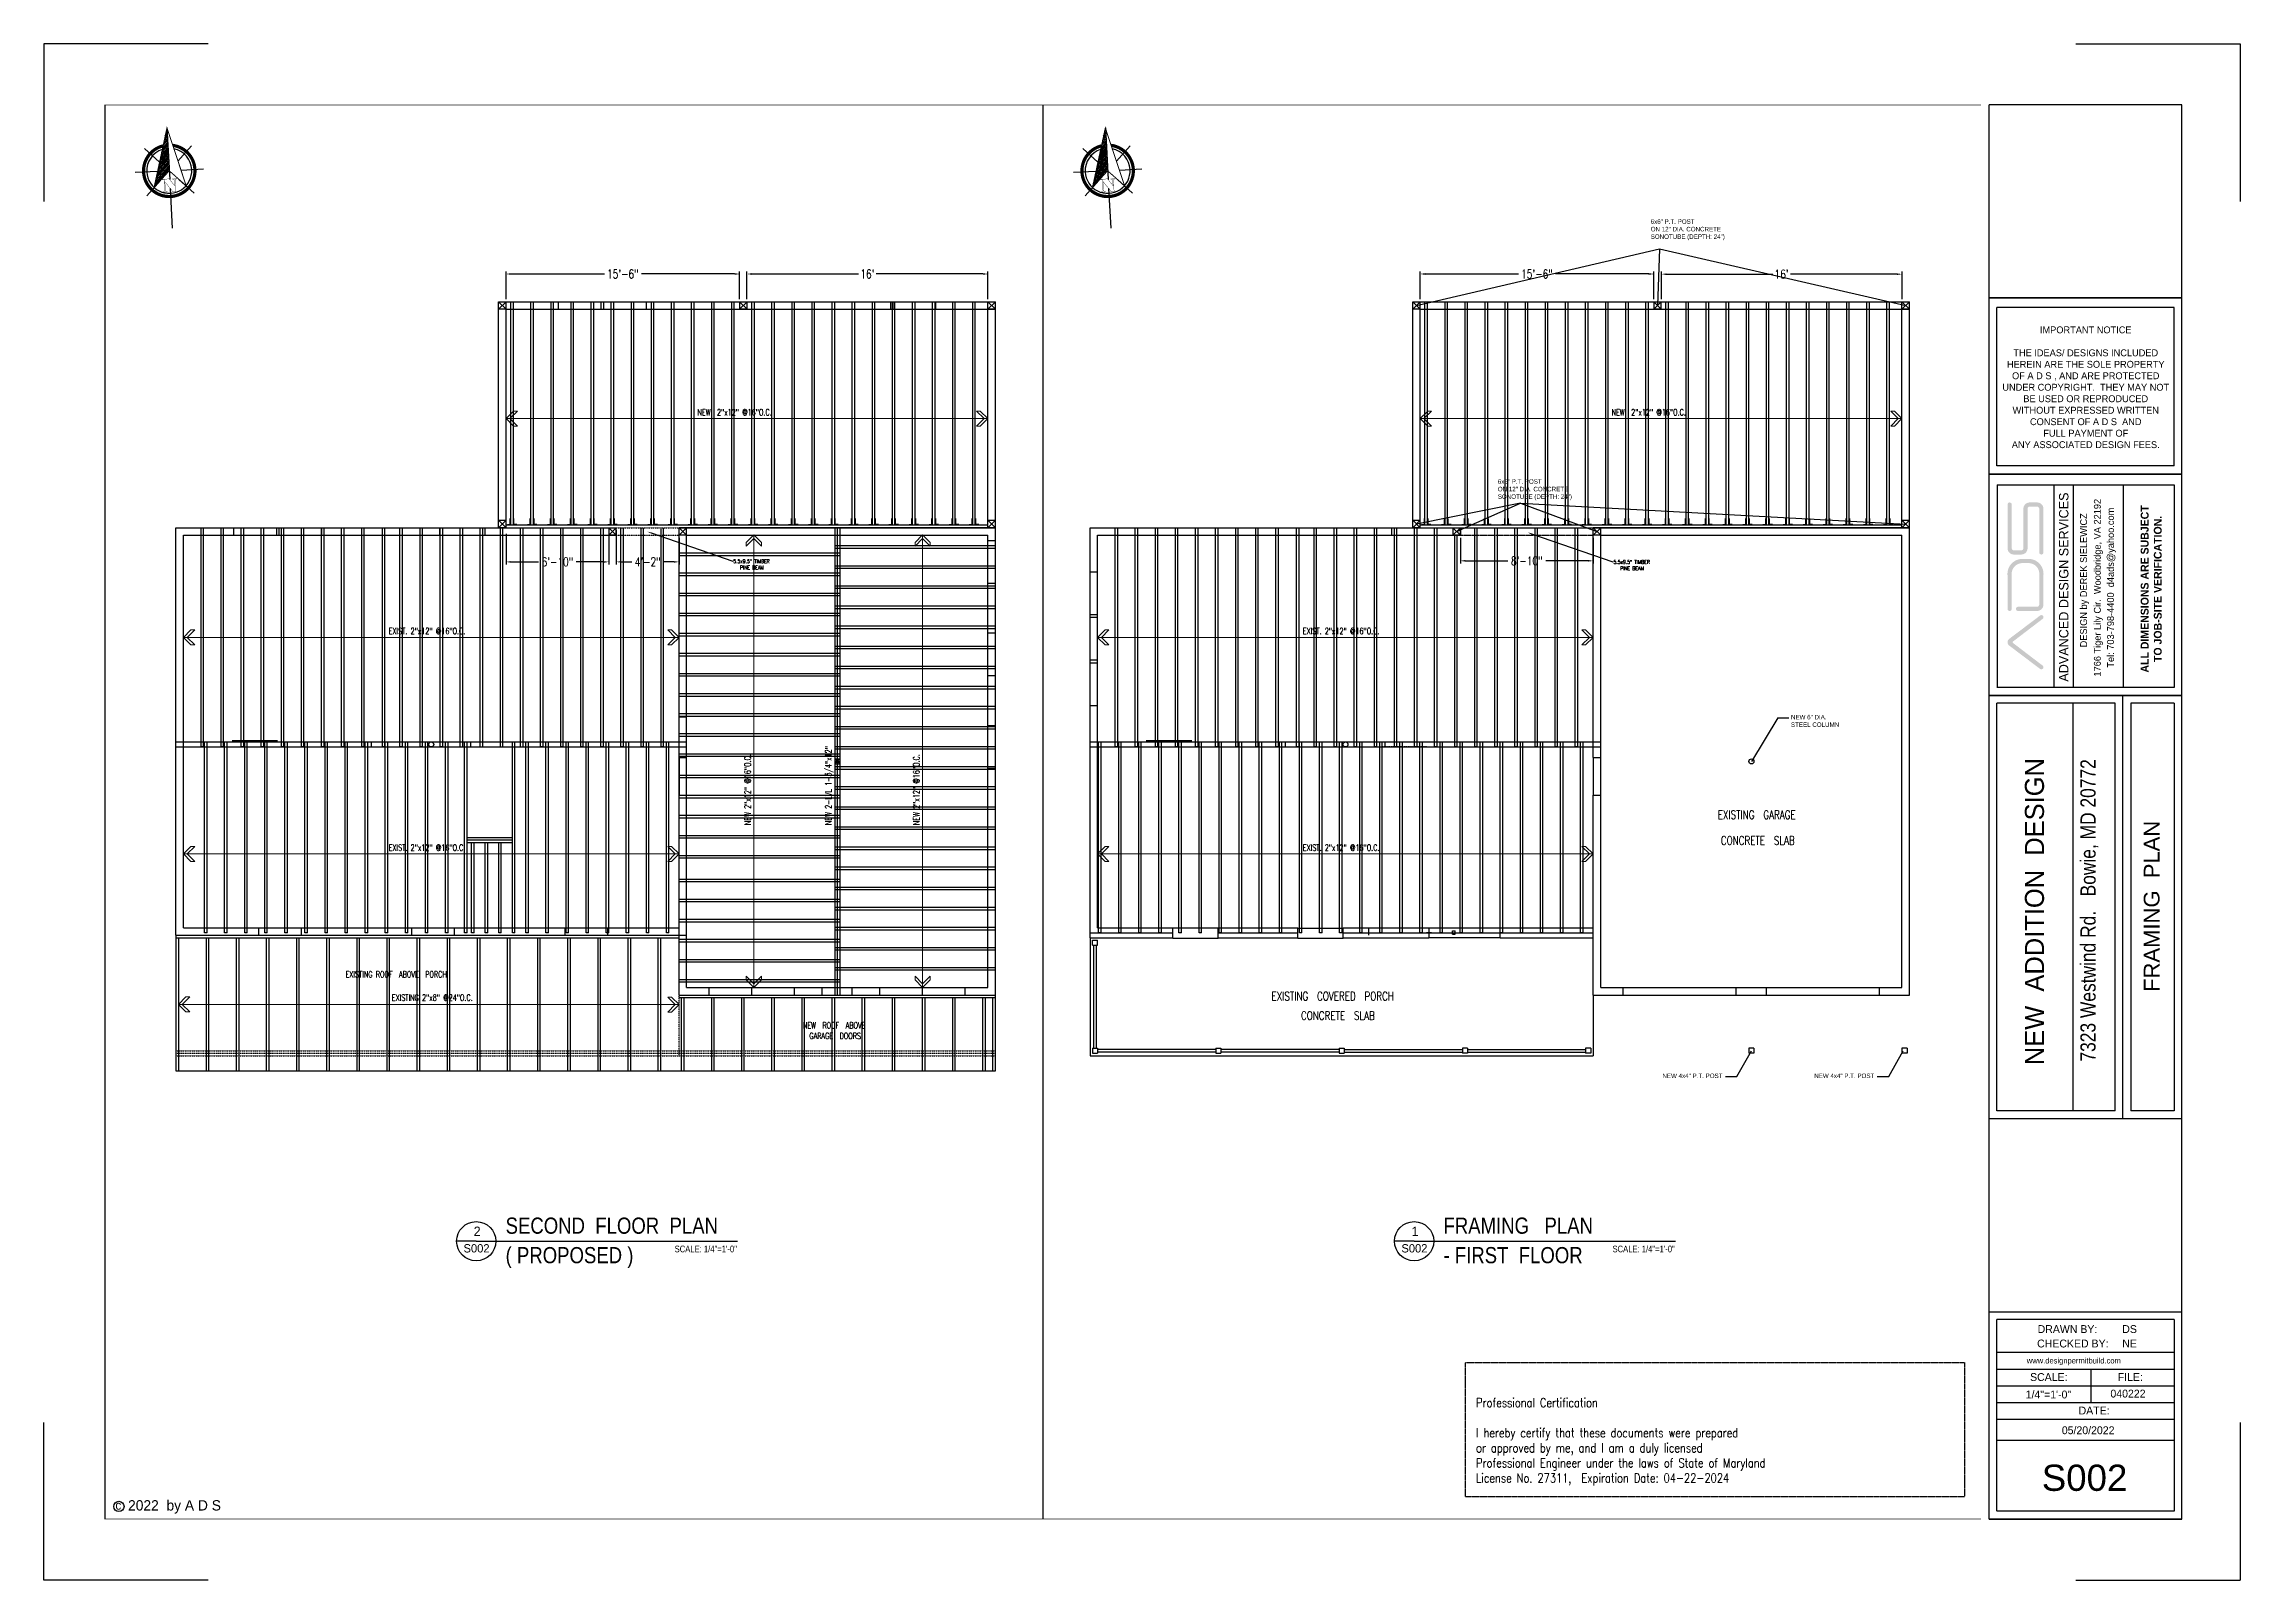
# Model space of a CAD drawing. Header units: inches. Extents: x 26998 to 46838, y -509 to 4343.
# Drawn here: x 32644 to 34394, y 1769 to 2993 of the extents above; entities that cross this region are included whole.
import ezdxf
from ezdxf import colors
from ezdxf.entities.mleader import LeaderData, LeaderLine
from ezdxf.math import Vec2, Vec3

# ---------------------------------------------------------------- set-up
doc = ezdxf.new("R2010")
doc.units = ezdxf.units.IN
doc.header["$LTSCALE"] = 0.5
doc.header["$MEASUREMENT"] = 0
for name, pattern in [('DASHED', [0.75, 0.5, -0.25]), ('DASHED2', [0.375, 0.25, -0.125]), ('HIDDEN', [0.375, 0.25, -0.125])]:
    doc.linetypes.add(name, pattern=pattern)
doc.layers.get('Defpoints').update_dxf_attribs({"color": 140})
for name, color, linetype in [('ARWALL', 7, 'HIDDEN'), ('CABS', 23, 'Continuous'), ('FOUNDATION', 1, 'Continuous'), ('Title Block', 7, 'Continuous')]:
    doc.layers.add(name, color=color, linetype=linetype)
doc.layers.add('TXT', color=4, linetype='Continuous', lineweight=9)
doc.styles.add('ARCH', font='arch.shx')
doc.styles.add('HS-DESIGN-PLAN', font='GOTHIC.TTF', dxfattribs={"height": 0.09375})
doc.styles.add('HS-DESIGN-TTLB', font='GOTHIC.TTF')
doc.styles.get("Standard").update_dxf_attribs({"font": 'romans.shx', "width": 0.75})
doc.styles.add('TAGS', font='romans', dxfattribs={"width": 0.8})
doc.dimstyles.new('STANDARD$0', dxfattribs={"dimscale": 0, "dimtxt": 3, "dimasz": 4, "dimexe": 4, "dimexo": 4, "dimgap": 1, "dimtad": 1, "dimdec": 0, "dimzin": 1, "dimdsep": 46, "dimlunit": 4, "dimtxsty": 'Standard', "dimblk1": 'OBLIQUE', "dimblk2": 'OBLIQUE', "dimsah": 1, "dimcen": 0, "dimdle": 2, "dimclrd": 8, "dimclre": 8, "dimclrt": 256, "dimadec": 5, "dimazin": 0, "dimtfac": 1, "dimtdec": 0, "dimtix": 1, "dimtmove": 2, "dimatfit": 3, "dimldrblk": 'OBLIQUE', "dimfxl": 1, "dimtolj": 1, "dimtzin": 3, "dimarcsym": 0})

msp = doc.modelspace()

# ---------------------------------------------------------------- texts
for s, insert, char_height, width, attachment_point, style in [('{\\fArial Narrow|b0|i0|c0|p34;6x6" P.T. POST\\PON 12" DIA. CONCRETE\\PSONOTUBE (DEPTH: 24")}', (33924.2108222, 2852.9563923), 3.6, 95.507369382, 1, 'HS-DESIGN-TTLB'), ('{\\fArial Narrow|b0|i0|c0|p34;6x6" P.T. POST\\PON 12" DIA. CONCRETE\\PSONOTUBE (DEPTH: 24")}', (33802.4189182, 2645.8945471), 3.6, 95.507369382, 1, 'HS-DESIGN-TTLB'), ('{\\fArial Narrow|b0|i0|c0|p34;NEW 6" DIA. \\PSTEEL COLUMN}', (34035.9661452, 2458.2273988), 3.6, 95.507369382, 1, 'HS-DESIGN-TTLB'), ('{\\fArial Narrow|b0|i0|c0|p34;NEW 4x4" P.T. POST}', (33981.3886801, 2172.5160578), 3.6, 95.507369382, 3, 'HS-DESIGN-TTLB'), ('{\\fArial Narrow|b0|i0|c0|p34;NEW 4x4" P.T. POST}', (34102.3236183, 2172.5160578), 3.6, 95.507369382, 3, 'HS-DESIGN-TTLB'), ('{\\fArial Narrow|b0|i0|c0|p34;SECOND  FLOOR  PLAN}', (33012.0093161, 2057.8169122), 12.9024, 259.624719313, 1, 'ARCH'), ('{\\fArial Narrow|b0|i0|c0|p34;FRAMING   PLAN}', (33759.1389335, 2057.8169122), 12.9024, 259.624719313, 1, 'ARCH'), ('S002', (32978.4883703, 2036.6402282), 6.636168, 136.759967371, 1, 'HS-DESIGN-TTLB'), ('{\\fArial Narrow|b0|i0|c0|p34;( PROPOSED )}', (33012.0093161, 2034.3169122), 12.9024, 259.624719313, 1, 'ARCH'), ('S002', (33725.6179877, 2036.6402282), 6.636168, 136.759967371, 1, 'HS-DESIGN-TTLB'), ('{\\fArial Narrow|b0|i0|c0|p34;- FIRST  FLOOR}', (33759.1389335, 2034.3169122), 12.9024, 259.624719313, 1, 'ARCH')]:
    msp.add_mtext(s, dxfattribs=dict(insert=insert, char_height=char_height, width=width, attachment_point=attachment_point, style=style))
at = {"width": 110.476910075, "attachment_point": 1}
for s, insert, char_height in [('\\A1;EXISTING  GARAGE', (33977.627006, 2382.0805402), 6.8007744), ('\\A1;CONCRETE  SLAB', (33980.127006, 2361.5805402), 6.8007744), ('\\A1;EXISTING ROOF  ABOVE  PORCH', (32884.4907623, 2254.0590416), 5), ('\\A1;EXISTING  COVERED  PORCH', (33622.127006, 2237.5805402), 6.8007744), ('\\A1;CONCRETE  SLAB', (33645.627006, 2222.0805402), 6.8007744), ('\\A1;NEW  ROOF  ABOVE  \\P  GARAGE  DOORS', (33248.823351, 2213.3827491), 5)]:
    msp.add_mtext(s, dxfattribs=dict(at, insert=insert, char_height=char_height))
at = {"layer": 'Title Block'}
for s, insert, char_height, width, attachment_point, style in [('IMPORTANT NOTICE \\P\\P\\pxt2;THE IDEAS/ DESIGNS INCLUDED \\PHEREIN ARE THE SOLE PROPERTY \\POF A D S , AND ARE PROTECTED \\PUNDER COPYRIGHT.  THEY MAY NOT \\PBE USED OR REPRODUCED \\PWITHOUT EXPRESSED WRITTEN \\PCONSENT OF A D S  AND \\PFULL PAYMENT OF \\PANY ASSOCIATED DESIGN FEES.', (34270.780564, 2719.1459432), 5.48625, 1080.556998024, 5, 'HS-DESIGN-PLAN'), ('2', (32986.6115051, 2050.5937248), 7.37352, 151.955519302, 1, 'HS-DESIGN-TTLB'), ('1', (33733.7411224, 2050.5937248), 7.37352, 151.955519302, 1, 'HS-DESIGN-TTLB'), ('{\\fArial Narrow|b0|i0|c0|p34;SCALE: 1/4"=1\'-0"}', (33146.6630039, 2035.4577331), 5.3089344, 109.407973897, 1, 'HS-DESIGN-TTLB'), ('{\\fArial Narrow|b0|i0|c0|p34;SCALE: 1/4"=1\'-0"}', (33893.7926213, 2035.4577331), 5.3089344, 109.407973897, 1, 'HS-DESIGN-TTLB'), ('CHECKED BY:', (34232.0480453, 1960.6268206), 6.27, 62.9454832, 1, 'HS-DESIGN-TTLB'), ('DRAWN BY:', (34232.4549487, 1972.133506), 6.27, 50.128184718, 1, 'HS-DESIGN-TTLB'), ('DS', (34299.8756788, 1972.133506), 6.27, 50.128184718, 1, 'HS-DESIGN-TTLB'), ('NE', (34299.8756788, 1960.6268206), 6.27, 119.339266761, 1, 'HS-DESIGN-TTLB'), ('www.designpermitbuild.com', (34223.816403, 1946.0946424), 4.5, 50.128184718, 1, 'HS-DESIGN-TTLB'), ('SCALE:', (34226.4256383, 1933.9155143), 6.27, 50.128184718, 1, 'HS-DESIGN-TTLB'), ('FILE:', (34296.2139751, 1933.9155143), 6.27, 50.128184718, 1, 'HS-DESIGN-TTLB'), ('1/4"=1\'-0"', (34222.9204698, 1920.0210056), 6.27, 50.128184718, 1, 'HS-DESIGN-TTLB'), ('DATE:', (34265.0863885, 1907.231375), 6.27, 50.128184718, 1, 'HS-DESIGN-TTLB'), ('040222', (34290.4228109, 1920.7233053), 6.27, 50.128184718, 1, 'HS-DESIGN-TTLB'), ('05/20/2022', (34251.7154243, 1891.5140826), 6.27, 50.128184718, 1, 'HS-DESIGN-TTLB'), ('{\\fSwis721 BlkOul BT|b0|i0|c0|p82;S002}', (34269.8431449, 1850.4191649), 20.9, 201.832735712, 5, 'HS-DESIGN-TTLB'), ('2022  by A D S', (32711.2345454, 1832.6933058), 8.229375, 286.020616253, 1, 'HS-DESIGN-TTLB')]:
    msp.add_mtext(s, dxfattribs=dict(at, insert=insert, char_height=char_height, width=width, attachment_point=attachment_point, style=style))
at = {"layer": 'Title Block', "rotation": 90}
for s, insert, char_height, width, attachment_point, style in [('ADVANCED DESIGN SERVICES', (34253.2768628, 2560.0094065), 7.50975, 200.725788003, 5, 'HS-DESIGN-PLAN'), ('1766 Tiger Lily Cir.  Woodbridge, VA 22192', (34280.8432447, 2559.5128202), 5.48625, 248.576827248, 5, 'HS-DESIGN-PLAN'), ('1766 Tiger Lily Cir.  Woodbridge, VA 22192', (34280.8432447, 2559.5128202), 5.48625, 248.576827248, 5, 'HS-DESIGN-PLAN'), ('\\P{\\fCentury Gothic|b1|i0|c0|p34;\\H1.1429x;ALL DIMENSIONS ARE SUBJECT \\PTO JOB-SITE VERIFICATION.}', (34318.4057695, 2558.5590416), 5.48625, 248.576827248, 5, 'HS-DESIGN-PLAN'), ('\\P{\\fCentury Gothic|b1|i0|c0|p34;\\H1.1429x;ALL DIMENSIONS ARE SUBJECT \\PTO JOB-SITE VERIFICATION.}', (34318.4057695, 2558.5590416), 5.48625, 248.576827248, 5, 'HS-DESIGN-PLAN'), ('DESIGN by DEREK SIELEWICZ', (34269.8696019, 2565.4169151), 5.48625, 248.576827248, 5, 'HS-DESIGN-PLAN'), ('DESIGN by DEREK SIELEWICZ', (34269.8696019, 2565.4169151), 5.48625, 248.576827248, 5, 'HS-DESIGN-PLAN'), ('Tel: 703-798-4400  d4ads@yahoo.com', (34291.3511578, 2559.5358472), 5.48625, 248.576827248, 5, 'HS-DESIGN-PLAN'), ('Tel: 703-798-4400  d4ads@yahoo.com', (34291.3511578, 2559.5358472), 5.48625, 248.576827248, 5, 'HS-DESIGN-PLAN'), ('{\\H1.14632x;    NEW  ADDITION  DESIGN}', (34222.3297421, 2156.6296504), 13.237439489, 488.490459411, 1, 'HS-DESIGN-TTLB'), ('\\pxb0.41667,a0.41667,t20;{\\fArial Narrow|b0|i0|c0|p34;7323 Westwind Rd.   Bowie, MD 20772}', (34266.5314948, 2182.0609805), 12.085821891, 788.928518224, 1, 'HS-DESIGN-TTLB'), ('{\\fSwis721 BdOul BT|b0|i0|c0|p82;FRAMING  PLAN}', (34323.3715002, 2305.7108341), 12.54047025, 315.279058952, 5, 'HS-DESIGN-TTLB')]:
    msp.add_mtext(s, dxfattribs=dict(at, insert=insert, char_height=char_height, width=width, attachment_point=attachment_point, style=style))
at = {"layer": 'Title Block', "attachment_point": 1}
for s, width, gutter_width, insert, char_height, style in [('Professional Certification\\P\\PI hereby certify that these documents were prepared\\Por approved by me, and I am a duly licensed\\PProfessional Engineer under the laws of State of Maryland\\PLicense No. 27311,  Expiration Date: 04-22-2024', 727.308226295, 30, (33785.0923001, 1913.9948306, -143.9991213), 7.2, 'TAGS'), ('c', 0.213936353, 0.46875, (32701.1219019, 1832.1915167), 7.05375, 'HS-DESIGN-PLAN')]:
    msp.add_mtext_dynamic_manual_height_columns(s, width=width, gutter_width=gutter_width, heights=[0], dxfattribs=dict(at, insert=insert, char_height=char_height, style=style))
at = {"layer": 'TXT', "char_height": 5, "width": 110.476910075, "attachment_point": 1}
for s, insert in [('\\A1;NEW  2"x12" @16"O.C.', (33164.8362571, 2701.7931621)), ('\\A1;NEW  2"x12" @16"O.C.', (33893.0614915, 2701.7931621)), ('\\A1;EXIST. 2"x12" @16"O.C.', (32918.8362571, 2527.4931621)), ('\\A1;EXIST. 2"x12" @16"O.C.', (33647.0614915, 2527.4931621)), ('\\A1;EXIST. 2"x12" @16"O.C.', (32918.8362571, 2354.9931621)), ('\\A1;EXIST. 2"x12" @16"O.C.', (33647.0614915, 2354.9931621)), ('\\A1;EXISTING 2"x8" @24"O.C.', (32921.3362571, 2235.4931621))]:
    msp.add_mtext(s, dxfattribs=dict(at, insert=insert))
at = {"layer": 'TXT', "char_height": 5, "width": 110.476910075, "attachment_point": 1, "rotation": 90}
for s, insert in [('\\A1;NEW 2-LVL 1-3/4"x12"', (33266.6345087, 2370.3266696)), ('\\A1;NEW 2"x12" @16"O.C.', (33202.2345087, 2370.3266696)), ('\\A1;NEW 2"x12" @16"O.C.', (33336.6345087, 2370.3266696))]:
    msp.add_mtext(s, dxfattribs=dict(at, insert=insert))

# ---------------------------------------------------------------- blocks, each defined once
blk = doc.blocks.new('*X797')
at = {"color": 0}
for p, q in [((147.15, -410.22), (147.62, -409.76)), ((147.35, -409.49), (147.62, -409.23)), ((147.55, -408.76), (147.62, -408.7)), ((144.56, -419.71), (147.62, -416.65)), ((144.76, -418.98), (147.62, -416.12)), ((144.96, -418.25), (147.62, -415.59)), ((145.16, -417.52), (147.62, -415.06)), ((145.36, -416.79), (147.62, -414.53)), ((145.56, -416.06), (147.62, -414)), ((145.76, -415.33), (147.62, -413.47)), ((145.96, -414.6), (147.62, -412.94)), ((146.16, -413.87), (147.62, -412.41)), ((146.36, -413.14), (147.62, -411.88)), ((146.55, -412.41), (147.62, -411.35)), ((146.75, -411.68), (147.62, -410.82)), ((146.95, -410.95), (147.62, -410.29)), ((142.76, -426.28), (147.62, -421.42)), ((142.96, -425.55), (147.62, -420.89)), ((143.16, -424.82), (147.62, -420.36)), ((143.36, -424.09), (147.62, -419.83)), ((143.56, -423.36), (147.62, -419.3)), ((143.76, -422.63), (147.62, -418.77)), ((143.96, -421.9), (147.62, -418.24)), ((144.16, -421.17), (147.62, -417.71)), ((144.36, -420.44), (147.62, -417.18))]:
    blk.add_line(p, q, dxfattribs=at)
blk = doc.blocks.new('North')
for p, q in [((-0.05, 18.32), (-0.05, 2.23)), ((-2.92, 7.82), (-7.42, 12.32)), ((2.82, 7.82), (7.32, 12.32)), ((-3.71, 4.95), (-10.67, 4.95)), ((-2.92, 2.08), (-7.42, -2.42)), ((2.82, 2.08), (7.32, -2.42)), ((3.61, 4.95), (10.57, 4.95)), ((-0.05, -0.54), (-0.05, -12.88))]:
    blk.add_line(p, q)
for points, const_width in [([(-5.06, -0.01), (-0.05, 18.32), (4.95, 0.05), (-0.05, 4.95), (-5.06, -0.01)], 0.3), ([(-1.6, -0.98), (-1.6, -1.05), (-1.59, -1.12), (-1.58, -1.18), (-1.57, -1.22), (-1.56, -1.27), (-1.54, -1.31), (-1.52, -1.33), (-1.5, -1.35), (-1.47, -1.37), (-1.44, -1.38), (-1.4, -1.4), (-1.34, -1.41), (-1.28, -1.42), (-1.21, -1.43), (-1.13, -1.43), (-1.05, -1.43), (-1.05, -1.59), (-2.39, -1.59), (-2.39, -1.43), (-2.35, -1.43), (-2.28, -1.43), (-2.21, -1.43), (-2.14, -1.42), (-2.09, -1.41), (-2.04, -1.4), (-2, -1.38), (-1.96, -1.37), (-1.94, -1.35), (-1.91, -1.33), (-1.88, -1.31), (-1.86, -1.27), (-1.85, -1.23), (-1.83, -1.18), (-1.82, -1.12), (-1.81, -1.06), (-1.81, -1), (-1.81, 2.29), (-2.39, 2.29), (-2.39, 2.44), (-0.21, 2.44), (1.39, 0.24), (1.39, 1.81), (1.39, 1.88), (1.38, 1.95), (1.37, 2), (1.36, 2.06), (1.35, 2.1), (1.33, 2.14), (1.31, 2.17), (1.29, 2.19), (1.26, 2.21), (1.22, 2.23), (1.17, 2.25), (1.12, 2.26), (1.06, 2.27), (0.99, 2.28), (0.92, 2.29), (0.84, 2.29), (0.82, 2.29), (0.82, 2.44), (2.16, 2.44), (2.16, 2.29), (2.12, 2.29), (2.04, 2.29), (1.98, 2.28), (1.92, 2.27), (1.86, 2.26), (1.81, 2.25), (1.77, 2.24), (1.73, 2.22), (1.71, 2.2), (1.69, 2.18), (1.67, 2.15), (1.65, 2.1), (1.63, 2.06), (1.62, 2.01), (1.61, 1.95), (1.61, 1.88), (1.61, 1.81), (1.61, -1.59), (0.7, -1.59), (-1.6, 1.62), (-1.6, -0.98), (-1.6, -0.98)], 0.1)]:
    blk.add_lwpolyline(points, dxfattribs=dict(const_width=const_width))
at = {"const_width": 1}
for points in [[(-8.05, 4.95, 1), (7.95, 4.95, 0.359415), (1.47, 12.8, 1)], [(-1.57, 12.8, 0.359415), (-8.05, 4.95, 1)]]:
    blk.add_lwpolyline(points, format="xyb", dxfattribs=at)
for start, end in [(105.02696, 180), (0, 74.97304), (180, 0)]:
    blk.add_arc((-0.05, 4.95), 7, start, end)
blk.add_blockref('*X797', (-147.67, 426.84))
blk = doc.blocks.new('*D1150')
at = {"layer": 'Defpoints', "color": 0, "transparency": 16777216}
for p in [(33926.7, 2809.4), (33740.6, 2787.3), (33926.7, 2787.3)]:
    blk.add_point(p, dxfattribs=at)
at = {"layer": 'Title Block', "color": 3, "lineweight": -2, "transparency": 16777216}
for p, q in [((33740.6, 2789.3), (33740.6, 2811.4)), ((33744.6, 2809.4), (33818.9, 2809.4)), ((33922.7, 2809.4), (33848.4, 2809.4)), ((33926.7, 2789.3), (33926.7, 2811.4))]:
    blk.add_line(p, q, dxfattribs=at)
at = {"layer": 'Title Block', "color": 3, "transparency": 16777216}
for points in [[(33744.6, 2810.1), (33744.6, 2808.7), (33740.6, 2809.4)], [(33922.7, 2810.1), (33922.7, 2808.7), (33926.7, 2809.4)]]:
    blk.add_solid(points, dxfattribs=at)
at = {"layer": 'Title Block', "color": 3, "transparency": 16777216, "insert": (33833.6, 2809.4), "char_height": 7, "attachment_point": 5}
blk.add_mtext('\\A1;15\'-6"', dxfattribs=at)
blk = doc.blocks.new('*D1151')
at = {"layer": 'Defpoints', "color": 0, "transparency": 16777216}
for p in [(34124.4, 2809.3), (33932.7, 2787.3), (34124.4, 2787.3)]:
    blk.add_point(p, dxfattribs=at)
at = {"layer": 'Title Block', "color": 3, "lineweight": -2, "transparency": 16777216}
for p, q in [((33932.7, 2789.3), (33932.7, 2811.3)), ((33936.7, 2809.3), (34021.5, 2809.3)), ((34120.4, 2809.3), (34035.5, 2809.3)), ((34124.4, 2789.3), (34124.4, 2811.3))]:
    blk.add_line(p, q, dxfattribs=at)
at = {"layer": 'Title Block', "color": 3, "transparency": 16777216}
for points in [[(33936.7, 2809.9), (33936.7, 2808.6), (33932.7, 2809.3)], [(34120.4, 2809.9), (34120.4, 2808.6), (34124.4, 2809.3)]]:
    blk.add_solid(points, dxfattribs=at)
at = {"layer": 'Title Block', "color": 3, "transparency": 16777216, "insert": (34028.5, 2809.3), "char_height": 7, "attachment_point": 5}
blk.add_mtext("\\A1;16'", dxfattribs=at)
blk = doc.blocks.new('*D1010')
at = {"layer": 'Defpoints', "color": 0, "transparency": 16777216}
for p in [(33772.6, 2601.3), (33878.4, 2601.3), (33878.4, 2580.9)]:
    blk.add_point(p, dxfattribs=at)
at = {"layer": 'Title Block', "color": 3, "lineweight": -2, "transparency": 16777216}
for p, q in [((33772.6, 2599.3), (33772.6, 2578.9)), ((33878.4, 2599.3), (33878.4, 2578.9)), ((33776.6, 2580.9), (33810.4, 2580.9)), ((33874.4, 2580.9), (33840.6, 2580.9))]:
    blk.add_line(p, q, dxfattribs=at)
at = {"layer": 'Title Block', "color": 3, "transparency": 16777216}
for points in [[(33776.6, 2581.6), (33776.6, 2580.3), (33772.6, 2580.9)], [(33874.4, 2581.6), (33874.4, 2580.3), (33878.4, 2580.9)]]:
    blk.add_solid(points, dxfattribs=at)
at = {"layer": 'Title Block', "color": 3, "transparency": 16777216, "insert": (33825.5, 2580.9), "char_height": 7, "attachment_point": 5}
blk.add_mtext('\\A1;8\'-10"', dxfattribs=at)
blk = doc.blocks.new('*D1011')
at = {"layer": 'Defpoints', "color": 0, "transparency": 16777216}
for p in [(33100.2, 2607.3), (33150.2, 2601.3), (33150.2, 2580.1)]:
    blk.add_point(p, dxfattribs=at)
at = {"layer": 'Title Block', "color": 3, "lineweight": -2, "transparency": 16777216}
for p, q in [((33100.2, 2605.3), (33100.2, 2578.1)), ((33150.2, 2599.3), (33150.2, 2578.1)), ((33104.2, 2580.1), (33112.6, 2580.1)), ((33146.2, 2580.1), (33137.8, 2580.1))]:
    blk.add_line(p, q, dxfattribs=at)
at = {"layer": 'Title Block', "color": 3, "transparency": 16777216}
for points in [[(33104.2, 2580.7), (33104.2, 2579.4), (33100.2, 2580.1)], [(33146.2, 2580.7), (33146.2, 2579.4), (33150.2, 2580.1)]]:
    blk.add_solid(points, dxfattribs=at)
at = {"layer": 'Title Block', "color": 3, "transparency": 16777216, "insert": (33125.2, 2580.1), "char_height": 7, "attachment_point": 5}
blk.add_mtext('\\A1;4\'-2"', dxfattribs=at)
blk = doc.blocks.new('*D1012')
at = {"layer": 'Defpoints', "color": 0, "transparency": 16777216}
for p in [(33198.4, 2809.4), (33012.4, 2787.3), (33198.4, 2787.3)]:
    blk.add_point(p, dxfattribs=at)
at = {"layer": 'Title Block', "color": 3, "lineweight": -2, "transparency": 16777216}
for p, q in [((33012.4, 2789.3), (33012.4, 2811.4)), ((33016.4, 2809.4), (33090.7, 2809.4)), ((33194.4, 2809.4), (33120.2, 2809.4)), ((33198.4, 2789.3), (33198.4, 2811.4))]:
    blk.add_line(p, q, dxfattribs=at)
at = {"layer": 'Title Block', "color": 3, "transparency": 16777216}
for points in [[(33016.4, 2810.1), (33016.4, 2808.7), (33012.4, 2809.4)], [(33194.4, 2810.1), (33194.4, 2808.7), (33198.4, 2809.4)]]:
    blk.add_solid(points, dxfattribs=at)
at = {"layer": 'Title Block', "color": 3, "transparency": 16777216, "insert": (33105.4, 2809.4), "char_height": 7, "attachment_point": 5}
blk.add_mtext('\\A1;15\'-6"', dxfattribs=at)
blk = doc.blocks.new('*D1152')
at = {"layer": 'Defpoints', "color": 0, "transparency": 16777216}
for p in [(33396.2, 2809.4), (33204.3, 2787.3), (33396.2, 2787.3)]:
    blk.add_point(p, dxfattribs=at)
at = {"layer": 'Title Block', "color": 3, "lineweight": -2, "transparency": 16777216}
for p, q in [((33204.3, 2789.3), (33204.3, 2811.4)), ((33208.3, 2809.4), (33293.2, 2809.4)), ((33392.2, 2809.4), (33307.2, 2809.4)), ((33396.2, 2789.3), (33396.2, 2811.4))]:
    blk.add_line(p, q, dxfattribs=at)
at = {"layer": 'Title Block', "color": 3, "transparency": 16777216}
for points in [[(33208.3, 2810.1), (33208.3, 2808.7), (33204.3, 2809.4)], [(33392.2, 2810.1), (33392.2, 2808.7), (33396.2, 2809.4)]]:
    blk.add_solid(points, dxfattribs=at)
at = {"layer": 'Title Block', "color": 3, "transparency": 16777216, "insert": (33300.2, 2809.4), "char_height": 7, "attachment_point": 5}
blk.add_mtext("\\A1;16'", dxfattribs=at)
blk = doc.blocks.new('*D1145')
at = {"layer": 'Defpoints', "color": 0, "transparency": 16777216}
for p in [(33012.4, 2604.3), (33094.2, 2604.3), (33012.4, 2580.1)]:
    blk.add_point(p, dxfattribs=at)
at = {"layer": 'Title Block', "color": 3, "lineweight": -2, "transparency": 16777216}
for p, q in [((33012.4, 2602.3), (33012.4, 2578.1)), ((33094.2, 2602.3), (33094.2, 2578.1)), ((33016.4, 2580.1), (33038.3, 2580.1)), ((33090.2, 2580.1), (33068.3, 2580.1))]:
    blk.add_line(p, q, dxfattribs=at)
at = {"layer": 'Title Block', "color": 3, "transparency": 16777216}
for points in [[(33016.4, 2580.7), (33016.4, 2579.4), (33012.4, 2580.1)], [(33090.2, 2580.7), (33090.2, 2579.4), (33094.2, 2580.1)]]:
    blk.add_solid(points, dxfattribs=at)
at = {"layer": 'Title Block', "color": 3, "transparency": 16777216, "insert": (33053.3, 2580.1), "char_height": 7, "attachment_point": 5}
blk.add_mtext('\\A1;6\'-10"', dxfattribs=at)

# ---------------------------------------------------------------- dimensions: what is measured, and where the dimension line sits
at = {"layer": 'Title Block'}
for base, p1, p2, picture, middle in [((33198.4407227, 2809.4061571), (33012.3686292, 2787.2590416), (33198.4407227, 2787.2590619), '*D1012', (33105.4046759, 2809.4061571)), ((33396.1686292, 2809.4061571), (33204.2686292, 2787.2590416), (33396.1686292, 2787.2590416), '*D1152', (33300.2186292, 2809.4061571)), ((33926.665957, 2809.4061571), (33740.5938635, 2787.2590416), (33926.665957, 2787.2590619), '*D1150', (33833.6299103, 2809.4061571)), ((34124.3938635, 2809.2578842), (33932.665957, 2787.2590619), (34124.3938635, 2787.2590619), '*D1151', (34028.5299103, 2809.2578842)), ((33150.1686292, 2580.0590416), (33100.1829149, 2607.2590416), (33150.1686292, 2601.2590416), '*D1011', (33125.175772, 2580.0590416)), ((33012.3717473, 2580.0590416), (33094.1667896, 2604.2590619), (33012.3717473, 2604.2590619), '*D1145', (33053.2692684, 2580.0590416)), ((33878.3938635, 2580.949667), (33772.5938635, 2601.2629315), (33878.3938635, 2601.2629315), '*D1010', (33825.4938635, 2580.949667))]:
    dim = msp.add_linear_dim(base=base, p1=p1, p2=p2, dimstyle='STANDARD$0', override={"dimscale": 1, "dimtxt": 7, "dimexe": 2, "dimexo": 2, "dimgap": 2, "dimtad": 0, "dimtih": 1, "dimtoh": 1, "dimzin": 0, "dimsah": 0, "dimcen": 0.09, "dimdle": 0, "dimclrd": 3, "dimclre": 3, "dimclrt": 3}, dxfattribs=at)
    dim.commit()
    dim.dimension.update_dxf_attribs({"geometry": picture, "text_midpoint": middle})

# ---------------------------------------------------------------- hatches: boundary and pattern name
at = {"layer": 'Title Block'}
h = msp.add_hatch(color=256, dxfattribs=at)
h.paths.add_polyline_path([(34236.3929768, 2534.6635765, 0.1912949762), (34237.060957, 2535.6985823), (34237.060957, 2536.3456286, 0.1065363828), (34236.782363, 2536.9912482, 0.1989123674), (34235.6991717, 2537.6680178), (34235.1484965, 2537.6680178, 0.1139636446), (34234.4546914, 2537.3806343), (34209.874918, 2518.8025062, 0.5149988252), (34209.874918, 2513.3683904), (34234.4546914, 2494.7902622, 0.1139636446), (34235.1484965, 2494.5028787), (34235.6991717, 2494.5028787, 0.1989123674), (34236.782363, 2495.1796484, 0.1065363829), (34237.060957, 2495.825268), (34237.060957, 2496.4723143, 0.1912949762), (34236.3929768, 2497.5073201), (34212.978549, 2515.391789, -0.5343557179), (34212.978549, 2516.7791076)])
h.paths.add_polyline_path([(34232.0546063, 2541.0055849, 0.4142135624), (34237.060957, 2546.0119356), (34237.060957, 2569.1516721, 0.440849221), (34225.3794722, 2582.5019405), (34220.1571212, 2582.5019405, 0.440849221), (34208.4756364, 2569.1516721), (34208.4756364, 2542.6743685, 0.4142135624), (34210.14442, 2541.0055849, 0.4142135624), (34211.8132035, 2542.6743685), (34211.8132035, 2569.1516721, -0.4500136067), (34220.1571212, 2579.1643734), (34225.3794722, 2579.1643734, -0.4500136067), (34233.7233899, 2569.1516721), (34233.7233899, 2546.0119356, -0.4142135624), (34232.0546063, 2544.343152), (34216.8195541, 2544.343152, 0.4142135624), (34215.1507706, 2542.6743685, 0.4142135624), (34216.8195541, 2541.0055849)])
h.paths.add_polyline_path([(34221.0995132, 2590.9436406, -0.4142135624), (34219.4307296, 2589.2748571), (34213.4819871, 2589.2748571, -0.4142135624), (34211.8132035, 2590.9436406), (34211.8132035, 2625.764862, 0.4142135624), (34210.14442, 2627.4336456, 0.4142135624), (34208.4756364, 2625.764862), (34208.4756364, 2590.9436406, 0.4142135624), (34213.4819871, 2585.93729), (34219.4307296, 2585.93729, 0.4142135624), (34224.4370802, 2590.9436406), (34224.4370802, 2622.4272949, -0.4142135624), (34226.1058638, 2624.0960785), (34232.0546063, 2624.0960785, -0.4142135624), (34233.7233899, 2622.4272949), (34233.7233899, 2587.6060736, 0.4142135624), (34235.3921734, 2585.93729, 0.4142135624), (34237.060957, 2587.6060736), (34237.060957, 2622.4272949, 0.4142135624), (34232.0546063, 2627.4336456), (34226.1058638, 2627.4336456, 0.4142135624), (34221.0995132, 2622.4272949)])
h = msp.add_hatch(color=256, dxfattribs=at)
h.paths.add_polyline_path([(34236.3929768, 2534.6635765, 0.1912949762), (34237.060957, 2535.6985823), (34237.060957, 2536.3456286, 0.1065363828), (34236.782363, 2536.9912482, 0.1989123674), (34235.6991717, 2537.6680178), (34235.1484965, 2537.6680178, 0.1139636446), (34234.4546914, 2537.3806343), (34209.874918, 2518.8025062, 0.5149988252), (34209.874918, 2513.3683904), (34234.4546914, 2494.7902622, 0.1139636446), (34235.1484965, 2494.5028787), (34235.6991717, 2494.5028787, 0.1989123674), (34236.782363, 2495.1796484, 0.1065363829), (34237.060957, 2495.825268), (34237.060957, 2496.4723143, 0.1912949762), (34236.3929768, 2497.5073201), (34212.978549, 2515.391789, -0.5343557179), (34212.978549, 2516.7791076)])
h.paths.add_polyline_path([(34232.0546063, 2541.0055849, 0.4142135624), (34237.060957, 2546.0119356), (34237.060957, 2569.1516721, 0.440849221), (34225.3794722, 2582.5019405), (34220.1571212, 2582.5019405, 0.440849221), (34208.4756364, 2569.1516721), (34208.4756364, 2542.6743685, 0.4142135624), (34210.14442, 2541.0055849, 0.4142135624), (34211.8132035, 2542.6743685), (34211.8132035, 2569.1516721, -0.4500136067), (34220.1571212, 2579.1643734), (34225.3794722, 2579.1643734, -0.4500136067), (34233.7233899, 2569.1516721), (34233.7233899, 2546.0119356, -0.4142135624), (34232.0546063, 2544.343152), (34216.8195541, 2544.343152, 0.4142135624), (34215.1507706, 2542.6743685, 0.4142135624), (34216.8195541, 2541.0055849)])
h.paths.add_polyline_path([(34221.0995132, 2590.9436406, -0.4142135624), (34219.4307296, 2589.2748571), (34213.4819871, 2589.2748571, -0.4142135624), (34211.8132035, 2590.9436406), (34211.8132035, 2625.764862, 0.4142135624), (34210.14442, 2627.4336456, 0.4142135624), (34208.4756364, 2625.764862), (34208.4756364, 2590.9436406, 0.4142135624), (34213.4819871, 2585.93729), (34219.4307296, 2585.93729, 0.4142135624), (34224.4370802, 2590.9436406), (34224.4370802, 2622.4272949, -0.4142135624), (34226.1058638, 2624.0960785), (34232.0546063, 2624.0960785, -0.4142135624), (34233.7233899, 2622.4272949), (34233.7233899, 2587.6060736, 0.4142135624), (34235.3921734, 2585.93729, 0.4142135624), (34237.060957, 2587.6060736), (34237.060957, 2622.4272949, 0.4142135624), (34232.0546063, 2627.4336456), (34226.1058638, 2627.4336456, 0.4142135624), (34221.0995132, 2622.4272949)])

# ---------------------------------------------------------------- linework, layer by layer
for p, q in [((33439.9277455, 2944.0852231), (33439.9277455, 1817.6360016)), ((33006.3686292, 2781.2590416), (33006.3686292, 2787.2590416)), ((34124.3938635, 2781.2590416), (34124.3938635, 2787.2590416)), ((33396.1686292, 2781.2590416), (33402.1686292, 2781.2590416)), ((34124.3938635, 2781.2590416), (34130.3938635, 2781.2590416)), ((33012.3686292, 2607.2590416), (33006.3686292, 2607.2590416)), ((33012.3686292, 2607.2590416), (33012.3686292, 2613.2590416)), ((33094.1667896, 2607.2590619), (33094.1667896, 2601.2590619)), ((33100.1667896, 2601.2590619), (33100.1667896, 2607.2590619)), ((33156.1686443, 2601.2590619), (33156.1686443, 2607.2590619)), ((33274.1686292, 2607.2590416), (33274.1686292, 2235.0590416)), ((33276.1686292, 2607.2590416), (33276.1686292, 2235.0590416)), ((33278.1686292, 2607.2590416), (33278.1686292, 2235.0590416)), ((33396.1686292, 2613.2590416), (33402.1686292, 2607.2590416)), ((33402.1686292, 2613.2590416), (33396.1686292, 2607.2590416)), ((33402.1686292, 2607.2590416), (33396.1686292, 2607.2590416)), ((33402.1686292, 2607.2590416), (33402.1686292, 2613.2590416)), ((33402.1686292, 2607.2590416), (33402.1686292, 2613.2590416)), ((33740.5938635, 2607.2590416), (33734.5938635, 2607.2590416)), ((33740.5938635, 2607.2590416), (33740.5938635, 2613.2590416)), ((33772.5938635, 2607.2590416), (33878.3938635, 2607.2590416)), ((34130.3938635, 2607.2590416), (34130.3938635, 2613.2590416)), ((33100.1667896, 2601.2590619), (33094.1667896, 2601.2590619)), ((33274.1686292, 2593.0590416), (33402.1686292, 2593.0590416)), ((33274.1686292, 2591.0590416), (33402.1686292, 2591.0590416)), ((33274.1686292, 2577.0590416), (33402.1686292, 2577.0590416)), ((33274.1686292, 2575.0590416), (33402.1686292, 2575.0590416)), ((33274.1686292, 2561.0590416), (33402.1686292, 2561.0590416)), ((33274.1686292, 2559.0590416), (33402.1686292, 2559.0590416)), ((33274.1686292, 2545.0590416), (33402.1686292, 2545.0590416)), ((33274.1686292, 2543.0590416), (33402.1686292, 2543.0590416)), ((33274.1686292, 2529.0590416), (33402.1686292, 2529.0590416)), ((33274.1686292, 2527.0590416), (33402.1686292, 2527.0590416)), ((33274.1686292, 2513.0590416), (33402.1686292, 2513.0590416)), ((33274.1686292, 2511.0590416), (33402.1686292, 2511.0590416)), ((33274.1686292, 2497.0590416), (33402.1686292, 2497.0590416)), ((33274.1686292, 2495.0590416), (33402.1686292, 2495.0590416)), ((33274.1686292, 2481.0590416), (33402.1686292, 2481.0590416)), ((33274.1686292, 2479.0590416), (33402.1686292, 2479.0590416)), ((33274.1686292, 2465.0590416), (33402.1686292, 2465.0590416)), ((33274.1686292, 2463.0590416), (33402.1686292, 2463.0590416)), ((32749.3686292, 2436.6590416), (33156.1686292, 2436.6590416)), ((32749.3686292, 2432.6590416), (33156.1686292, 2432.6590416)), ((32771.3686292, 2432.6590416), (32769.3686292, 2432.6590416)), ((32772.1686292, 2436.6590416), (32774.1686292, 2436.6590416)), ((32787.3686292, 2432.6590416), (32785.3686292, 2432.6590416)), ((32788.1686292, 2436.6590416), (32790.1686292, 2436.6590416)), ((32803.3686292, 2432.6590416), (32801.3686292, 2432.6590416)), ((32804.1686292, 2436.6590416), (32806.1686292, 2436.6590416)), ((32819.3686292, 2432.6590416), (32817.3686292, 2432.6590416)), ((32820.1686292, 2436.6590416), (32822.1686292, 2436.6590416)), ((32835.3686292, 2432.6590416), (32833.3686292, 2432.6590416)), ((32836.1686292, 2436.6590416), (32838.1686292, 2436.6590416)), ((32851.3686292, 2432.6590416), (32849.3686292, 2432.6590416)), ((32852.1686292, 2436.6590416), (32854.1686292, 2436.6590416)), ((32867.3686292, 2432.6590416), (32865.3686292, 2432.6590416)), ((32868.1686292, 2436.6590416), (32870.1686292, 2436.6590416)), ((32883.3686292, 2432.6590416), (32881.3686292, 2432.6590416)), ((32884.1686292, 2436.6590416), (32886.1686292, 2436.6590416)), ((32899.3686292, 2432.6590416), (32897.3686292, 2432.6590416)), ((32900.1686292, 2436.6590416), (32902.1686292, 2436.6590416)), ((32915.8686292, 2432.6590416), (32913.8686292, 2432.6590416)), ((32916.1686292, 2436.6590416), (32918.1686292, 2436.6590416)), ((32929.8686292, 2432.6590416), (32927.8686292, 2432.6590416)), ((32932.1686292, 2436.6590416), (32934.1686292, 2436.6590416)), ((32945.8686292, 2432.6590416), (32943.8686292, 2432.6590416)), ((32948.1686292, 2436.6590416), (32950.1686292, 2436.6590416)), ((32961.8686292, 2432.6590416), (32959.8686292, 2432.6590416)), ((32964.1686292, 2436.6590416), (32966.1686292, 2436.6590416)), ((33041.8686292, 2432.6590416), (33039.8686292, 2432.6590416)), ((33044.1686292, 2436.6590416), (33046.1686292, 2436.6590416)), ((33057.8686292, 2432.6590416), (33055.8686292, 2432.6590416)), ((33060.1686292, 2436.6590416), (33062.1686292, 2436.6590416)), ((33073.8686292, 2432.6590416), (33071.8686292, 2432.6590416)), ((33076.1686292, 2436.6590416), (33078.1686292, 2436.6590416)), ((33089.8686292, 2432.6590416), (33087.8686292, 2432.6590416)), ((33092.1686292, 2436.6590416), (33094.1686292, 2436.6590416)), ((33105.8686292, 2432.6590416), (33103.8686292, 2432.6590416)), ((33108.1686292, 2436.6590416), (33110.1686292, 2436.6590416)), ((33121.8686292, 2432.6590416), (33119.8686292, 2432.6590416)), ((33124.1686292, 2436.6590416), (33126.1686292, 2436.6590416)), ((33137.8686292, 2432.6590416), (33135.8686292, 2432.6590416)), ((33140.1686292, 2436.6590416), (33142.1686292, 2436.6590416)), ((33140.1686292, 2436.6590416), (33142.1686292, 2436.6590416)), ((33274.1686292, 2449.0590416), (33402.1686292, 2449.0590416)), ((33274.1686292, 2447.0590416), (33402.1686292, 2447.0590416)), ((33274.1686292, 2433.0590416), (33402.1686292, 2433.0590416)), ((33477.5938635, 2436.6590416), (33884.3938635, 2436.6590416)), ((33477.5938635, 2432.6590416), (33884.3938635, 2432.6590416)), ((33484.3938635, 2436.6590416), (33486.3938635, 2436.6590416)), ((33499.5938635, 2432.6590416), (33497.5938635, 2432.6590416)), ((33500.3938635, 2436.6590416), (33502.3938635, 2436.6590416)), ((33515.5938635, 2432.6590416), (33513.5938635, 2432.6590416)), ((33516.3938635, 2436.6590416), (33518.3938635, 2436.6590416)), ((33531.5938635, 2432.6590416), (33529.5938635, 2432.6590416)), ((33532.3938635, 2436.6590416), (33534.3938635, 2436.6590416)), ((33547.5938635, 2432.6590416), (33545.5938635, 2432.6590416)), ((33548.3938635, 2436.6590416), (33550.3938635, 2436.6590416)), ((33563.5938635, 2432.6590416), (33561.5938635, 2432.6590416)), ((33564.3938635, 2436.6590416), (33566.3938635, 2436.6590416)), ((33579.5938635, 2432.6590416), (33577.5938635, 2432.6590416)), ((33580.3938635, 2436.6590416), (33582.3938635, 2436.6590416)), ((33595.5938635, 2432.6590416), (33593.5938635, 2432.6590416)), ((33596.3938635, 2436.6590416), (33598.3938635, 2436.6590416)), ((33611.5938635, 2432.6590416), (33609.5938635, 2432.6590416)), ((33612.3938635, 2436.6590416), (33614.3938635, 2436.6590416)), ((33627.5938635, 2432.6590416), (33625.5938635, 2432.6590416)), ((33628.3938635, 2436.6590416), (33630.3938635, 2436.6590416)), ((33644.0938635, 2432.6590416), (33642.0938635, 2432.6590416)), ((33644.3938635, 2436.6590416), (33646.3938635, 2436.6590416)), ((33658.0938635, 2432.6590416), (33656.0938635, 2432.6590416)), ((33660.3938635, 2436.6590416), (33662.3938635, 2436.6590416)), ((33674.0938635, 2432.6590416), (33672.0938635, 2432.6590416)), ((33676.3938635, 2436.6590416), (33678.3938635, 2436.6590416)), ((33690.0938635, 2432.6590416), (33688.0938635, 2432.6590416)), ((33690.0938635, 2432.6590416), (33688.0938635, 2432.6590416)), ((33692.3938635, 2436.6590416), (33694.3938635, 2436.6590416)), ((33692.3938635, 2436.6590416), (33694.3938635, 2436.6590416)), ((33706.0938635, 2432.6590416), (33704.0938635, 2432.6590416)), ((33708.3938635, 2436.6590416), (33710.3938635, 2436.6590416)), ((33722.0938635, 2432.6590416), (33720.0938635, 2432.6590416)), ((33724.3938635, 2436.6590416), (33726.3938635, 2436.6590416)), ((33738.0938635, 2432.6590416), (33736.0938635, 2432.6590416)), ((33740.3938635, 2436.6590416), (33742.3938635, 2436.6590416)), ((33747.5938635, 2436.6590416), (33749.5938635, 2436.6590416)), ((33754.0938635, 2432.6590416), (33752.0938635, 2432.6590416)), ((33756.3938635, 2436.6590416), (33758.3938635, 2436.6590416)), ((33770.0938635, 2432.6590416), (33768.0938635, 2432.6590416)), ((33770.0938635, 2432.6590416), (33768.0938635, 2432.6590416)), ((33772.3938635, 2436.6590416), (33774.3938635, 2436.6590416)), ((33772.3938635, 2436.6590416), (33774.3938635, 2436.6590416)), ((33786.0938635, 2432.6590416), (33784.0938635, 2432.6590416)), ((33786.0938635, 2432.6590416), (33784.0938635, 2432.6590416)), ((33788.3938635, 2436.6590416), (33790.3938635, 2436.6590416)), ((33788.3938635, 2436.6590416), (33790.3938635, 2436.6590416)), ((33802.0938635, 2432.6590416), (33800.0938635, 2432.6590416)), ((33802.0938635, 2432.6590416), (33800.0938635, 2432.6590416)), ((33804.3938635, 2436.6590416), (33806.3938635, 2436.6590416)), ((33804.3938635, 2436.6590416), (33806.3938635, 2436.6590416)), ((33818.0938635, 2432.6590416), (33816.0938635, 2432.6590416)), ((33818.0938635, 2432.6590416), (33816.0938635, 2432.6590416)), ((33820.3938635, 2436.6590416), (33822.3938635, 2436.6590416)), ((33820.3938635, 2436.6590416), (33822.3938635, 2436.6590416)), ((33834.0938635, 2432.6590416), (33832.0938635, 2432.6590416)), ((33834.0938635, 2432.6590416), (33832.0938635, 2432.6590416)), ((33836.3938635, 2436.6590416), (33838.3938635, 2436.6590416)), ((33850.0938635, 2432.6590416), (33848.0938635, 2432.6590416)), ((33852.3938635, 2436.6590416), (33854.3938635, 2436.6590416)), ((33866.0938635, 2432.6590416), (33864.0938635, 2432.6590416)), ((33868.3938635, 2436.6590416), (33870.3938635, 2436.6590416)), ((33150.1686292, 2424.2590416), (33150.1686292, 2394.2590416)), ((33274.1686292, 2431.0590416), (33402.1686292, 2431.0590416)), ((33274.1686292, 2423.1590416), (33278.1686292, 2423.1590416)), ((33274.1686292, 2423.1590416), (33278.1686292, 2419.1590416)), ((33274.1686292, 2419.1590416), (33278.1686292, 2423.1590416)), ((33274.1686292, 2421.1590416), (33278.1686292, 2421.1590416)), ((33274.1686292, 2419.1590416), (33278.1686292, 2419.1590416)), ((33274.1686292, 2417.0590416), (33402.1686292, 2417.0590416)), ((33274.1686292, 2415.0590416), (33402.1686292, 2415.0590416)), ((33878.3938635, 2424.2590416), (33878.3938635, 2394.2590416)), ((33274.1686292, 2401.0590416), (33402.1686292, 2401.0590416)), ((33274.1686292, 2399.0590416), (33402.1686292, 2399.0590416)), ((33274.1686292, 2385.0590416), (33402.1686292, 2385.0590416)), ((33274.1686292, 2383.0590416), (33402.1686292, 2383.0590416)), ((33274.1686292, 2369.0590416), (33402.1686292, 2369.0590416)), ((33274.1686292, 2367.0590416), (33402.1686292, 2367.0590416)), ((33274.1686292, 2353.0590416), (33402.1686292, 2353.0590416)), ((33274.1686292, 2351.0590416), (33402.1686292, 2351.0590416)), ((33274.1686292, 2337.0590416), (33402.1686292, 2337.0590416)), ((33274.1686292, 2335.0590416), (33402.1686292, 2335.0590416)), ((33274.1686292, 2321.0590416), (33402.1686292, 2321.0590416)), ((33274.1686292, 2319.0590416), (33402.1686292, 2319.0590416)), ((33274.1686292, 2305.0590416), (33402.1686292, 2305.0590416)), ((33274.1686292, 2303.0590416), (33402.1686292, 2303.0590416)), ((32774.1686292, 2284.6590416), (32772.1686292, 2284.6590416)), ((32790.1686292, 2284.6590416), (32788.1686292, 2284.6590416)), ((32806.1686292, 2284.6590416), (32804.1686292, 2284.6590416)), ((32822.1686292, 2284.6590416), (32820.1686292, 2284.6590416)), ((32838.1686292, 2284.6590416), (32836.1686292, 2284.6590416)), ((32854.1686292, 2284.6590416), (32852.1686292, 2284.6590416)), ((32870.1686292, 2284.6590416), (32868.1686292, 2284.6590416)), ((32886.1686292, 2284.6590416), (32884.1686292, 2284.6590416)), ((32902.1686292, 2284.6590416), (32900.1686292, 2284.6590416)), ((32918.1686292, 2284.6590416), (32916.1686292, 2284.6590416)), ((32934.1686292, 2284.6590416), (32932.1686292, 2284.6590416)), ((32950.1686292, 2284.6590416), (32948.1686292, 2284.6590416)), ((32966.1686292, 2284.6590416), (32964.1686292, 2284.6590416)), ((32981.3686292, 2284.6590416), (32979.3686292, 2284.6590416)), ((32986.9686292, 2284.6590416), (32984.9686292, 2284.6590416)), ((32997.7686292, 2284.6590416), (32995.7686292, 2284.6590416)), ((33008.5686292, 2284.6590416), (33006.5686292, 2284.6590416)), ((33019.3686292, 2284.6590416), (33017.3686292, 2284.6590416)), ((33030.1686292, 2284.6590416), (33028.1686292, 2284.6590416)), ((33046.1686292, 2284.6590416), (33044.1686292, 2284.6590416)), ((33062.1686292, 2284.6590416), (33060.1686292, 2284.6590416)), ((33078.1686292, 2284.6590416), (33076.1686292, 2284.6590416)), ((33094.1686292, 2284.6590416), (33092.1686292, 2284.6590416)), ((33110.1686292, 2284.6590416), (33108.1686292, 2284.6590416)), ((33126.1686292, 2284.6590416), (33124.1686292, 2284.6590416)), ((33142.1686292, 2284.6590416), (33140.1686292, 2284.6590416)), ((33142.1686292, 2284.6590416), (33140.1686292, 2284.6590416)), ((33142.1686292, 2284.6590416), (33140.1686292, 2284.6590416)), ((33274.1686292, 2289.0590416), (33402.1686292, 2289.0590416)), ((33274.1686292, 2287.0590416), (33402.1686292, 2287.0590416)), ((33486.3938635, 2284.6590416), (33484.3938635, 2284.6590416)), ((33502.3938635, 2284.6590416), (33500.3938635, 2284.6590416)), ((33518.3938635, 2284.6590416), (33516.3938635, 2284.6590416)), ((33534.3938635, 2284.6590416), (33532.3938635, 2284.6590416)), ((33550.3938635, 2284.6590416), (33548.3938635, 2284.6590416)), ((33566.3938635, 2284.6590416), (33564.3938635, 2284.6590416)), ((33582.3938635, 2284.6590416), (33580.3938635, 2284.6590416)), ((33598.3938635, 2284.6590416), (33596.3938635, 2284.6590416)), ((33614.3938635, 2284.6590416), (33612.3938635, 2284.6590416)), ((33630.3938635, 2284.6590416), (33628.3938635, 2284.6590416)), ((33646.3938635, 2284.6590416), (33644.3938635, 2284.6590416)), ((33662.3938635, 2284.6590416), (33660.3938635, 2284.6590416)), ((33678.3938635, 2284.6590416), (33676.3938635, 2284.6590416)), ((33694.3938635, 2284.6590416), (33692.3938635, 2284.6590416)), ((33694.3938635, 2284.6590416), (33692.3938635, 2284.6590416)), ((33710.3938635, 2284.6590416), (33708.3938635, 2284.6590416)), ((33726.3938635, 2284.6590416), (33724.3938635, 2284.6590416)), ((33742.3938635, 2284.6590416), (33740.3938635, 2284.6590416)), ((33747.5938635, 2284.6590416), (33745.5938635, 2284.6590416)), ((33747.5938635, 2288.6590416), (33804.3938635, 2288.6590416)), ((33749.5938635, 2284.6590416), (33747.5938635, 2284.6590416)), ((33747.5938635, 2284.6590416), (33806.3938635, 2284.6590416)), ((33804.3938635, 2280.6590416), (33747.5938635, 2280.6590416)), ((33758.3938635, 2284.6590416), (33756.3938635, 2284.6590416)), ((33758.3938635, 2284.6590416), (33756.3938635, 2284.6590416)), ((33758.3938635, 2284.6590416), (33756.3938635, 2284.6590416)), ((33774.3938635, 2284.6590416), (33772.3938635, 2284.6590416)), ((33774.3938635, 2284.6590416), (33772.3938635, 2284.6590416)), ((33774.3938635, 2284.6590416), (33772.3938635, 2284.6590416)), ((33790.3938635, 2284.6590416), (33788.3938635, 2284.6590416)), ((33806.3938635, 2284.6590416), (33804.3938635, 2284.6590416)), ((33806.3938635, 2284.6590416), (33804.3938635, 2284.6590416)), ((33806.3938635, 2284.6590416), (33804.3938635, 2284.6590416)), ((33822.3938635, 2284.6590416), (33820.3938635, 2284.6590416)), ((33838.3938635, 2284.6590416), (33836.3938635, 2284.6590416)), ((33838.3938635, 2284.6590416), (33836.3938635, 2284.6590416)), ((33854.3938635, 2284.6590416), (33852.3938635, 2284.6590416)), ((33854.3938635, 2284.6590416), (33852.3938635, 2284.6590416)), ((33870.3938635, 2284.6590416), (33868.3938635, 2284.6590416)), ((33870.3938635, 2284.6590416), (33868.3938635, 2284.6590416)), ((33274.1686292, 2273.0590416), (33402.1686292, 2273.0590416)), ((33274.1686292, 2271.0590416), (33402.1686292, 2271.0590416)), ((33274.1686292, 2257.0590416), (33402.1686292, 2257.0590416)), ((33174.1686292, 2241.0590416), (33378.1686292, 2241.0590416)), ((33274.1686292, 2255.0590416), (33402.1686292, 2255.0590416)), ((33902.3938635, 2241.0590416), (34106.3938635, 2241.0590416)), ((32988.6109073, 2038.9532829), (32972.9805188, 2038.9532829)), ((32988.6109073, 2038.9532829), (32972.9805188, 2038.9532829)), ((32988.6109073, 2038.9532829), (33196.8070738, 2038.9532829)), ((32988.6109073, 2038.9532829), (33196.8070738, 2038.9532829)), ((33735.7405247, 2038.9532829), (33720.1101362, 2038.9532829)), ((33735.7405247, 2038.9532829), (33720.1101362, 2038.9532829)), ((33735.7405247, 2038.9532829), (33943.9366912, 2038.9532829)), ((33735.7405247, 2038.9532829), (33943.9366912, 2038.9532829))]:
    msp.add_line(p, q)
at = {"color": 1}
for p, q in [((33737.5938635, 2784.2590416), (33931.1861245, 2829.5239094)), ((33931.1861245, 2829.5239094), (33929.665957, 2784.2590619)), ((33931.1861245, 2829.5239094), (34127.3938635, 2784.2590416)), ((33006.3686292, 2787.2590416), (33012.3686292, 2781.2590416)), ((33012.3686292, 2787.2590416), (33006.3686292, 2781.2590416)), ((33012.3686292, 2781.2590416), (33012.3686292, 2787.2590416)), ((33198.4379393, 2787.2590621), (33198.4379188, 2781.2590416)), ((33198.4379393, 2787.2590621), (33204.4379393, 2781.2590621)), ((33204.4379393, 2787.2590621), (33198.4379393, 2781.2590621)), ((33204.4379393, 2781.2590621), (33204.4379393, 2787.2590621)), ((33396.1686292, 2781.2590416), (33396.1686292, 2787.2590416)), ((33396.1686292, 2787.2590416), (33402.1686292, 2781.2590416)), ((33402.1686292, 2787.2590416), (33396.1686292, 2781.2590416)), ((33402.1686292, 2781.2590416), (33402.1686292, 2787.2590416)), ((33734.5938635, 2787.2590416), (33740.5938635, 2781.2590416)), ((33740.5938635, 2787.2590416), (33734.5938635, 2781.2590416)), ((33740.5938635, 2781.2590416), (33740.5938635, 2787.2590416)), ((33926.665957, 2787.2590619), (33932.665957, 2781.2590619)), ((33932.665957, 2787.2590619), (33926.665957, 2781.2590619)), ((33926.665957, 2787.2590619), (33926.665957, 2781.2590619)), ((33932.665957, 2781.2590619), (33932.665957, 2787.2590619)), ((34124.3938635, 2787.2590416), (34130.3938635, 2781.2590416)), ((34130.3938635, 2787.2590416), (34124.3938635, 2781.2590416)), ((34130.3938635, 2781.2590416), (34130.3938635, 2787.2590416)), ((33012.3686292, 2781.2590416), (33006.3686292, 2781.2590416)), ((33204.4379393, 2781.2590621), (33198.4379393, 2781.2590621)), ((33402.1686292, 2781.2590416), (33396.1686292, 2781.2590416)), ((33740.5938635, 2781.2590416), (33734.5938635, 2781.2590416)), ((33932.665957, 2781.2590619), (33926.665957, 2781.2590619)), ((34130.3938635, 2781.2590416), (34124.3938635, 2781.2590416)), ((33820.5005735, 2626.9192156), (33737.5938635, 2610.2590416)), ((33769.5977332, 2604.2590619), (33820.5005735, 2626.9192156)), ((33820.5005735, 2626.9192156), (33881.3938594, 2604.2590619)), ((33820.5005735, 2626.9192156), (34127.3938635, 2610.2590416)), ((33006.3686292, 2613.2590416), (33012.3686292, 2607.2590416)), ((33012.3686292, 2613.2590416), (33006.3686292, 2607.2590416)), ((33100.1829149, 2607.2590416), (33094.1667896, 2601.2590597)), ((33100.1829149, 2601.2590619), (33094.1667896, 2607.2590416)), ((33150.1686443, 2607.2590619), (33156.1686443, 2601.2590619)), ((33156.1686443, 2607.2590619), (33150.1686443, 2601.2590619)), ((33396.1686292, 2613.2590416), (33402.1686292, 2607.2590416)), ((33402.1686292, 2613.2590416), (33396.1686292, 2607.2590416)), ((33402.1686292, 2607.2590416), (33396.1686292, 2607.2590416)), ((33734.5938635, 2613.2590416), (33740.5938635, 2607.2590416)), ((33740.5938635, 2613.2590416), (33734.5938635, 2607.2590416)), ((33766.5977332, 2607.2590619), (33766.5977129, 2601.2590619)), ((33766.5977129, 2601.2590619), (33772.5938635, 2607.2590416)), ((33766.5977332, 2607.2590416), (33772.5938635, 2601.2629315)), ((33772.5977332, 2601.2590619), (33772.5977332, 2607.2590619)), ((33878.3938594, 2607.2590619), (33884.3938594, 2601.2590619)), ((33884.3938594, 2607.2590619), (33878.3938594, 2601.2590619)), ((33884.3938594, 2601.2590619), (33884.3938594, 2607.2590619)), ((34124.3938635, 2613.2590416), (34130.3938635, 2607.2590416)), ((34130.3938635, 2613.2590416), (34124.3938635, 2607.2590416)), ((34130.3938635, 2607.2590416), (34124.3938635, 2607.2590416)), ((33156.1686443, 2601.2590619), (33150.1686443, 2601.2590619)), ((33772.5977332, 2601.2590619), (33766.5977332, 2601.2590619)), ((33884.3938594, 2601.2590619), (33878.3938594, 2601.2590619))]:
    msp.add_line(p, q, dxfattribs=at)
at = {"linetype": 'DASHED2'}
for p, q in [((33100.1667693, 2607.2590416), (33150.1686292, 2607.2590416)), ((33100.1667896, 2601.2590619), (33150.1686292, 2601.2590416))]:
    msp.add_line(p, q, dxfattribs=at)
at = {"linetype": 'DASHED'}
msp.add_line((33772.5938635, 2601.2590416), (33878.3938635, 2601.2590416), dxfattribs=at)
msp.add_lwpolyline([(32692.3981281, 2944.0852231, 0.5, 0.5, 0), (34187.4573628, 2944.0852231, 0, 0, 0), (34187.4573628, 1817.6360016, 0.5, 0.5, 0), (32692.3981281, 1817.6360016, 0.5, 0.5, 0)], format="xyseb")
at = {"const_width": 0.5}
msp.add_lwpolyline([(32692.7981281, 1817.6360016), (32692.7981281, 2944.0852231)], dxfattribs=at)
msp.add_lwpolyline([(32692.7981281, 1817.6360016), (32692.7981281, 2944.0852231)], dxfattribs=at)
for centre, radius in [((32952.7686292, 2434.6590416), 2), ((33680.9938635, 2434.6590416), 2), ((34004.3938635, 2421.1590416), 2), ((32988.6109073, 2038.9532829), 15.6303885), ((32988.6109073, 2038.9532829), 15.6303885), ((33735.7405247, 2038.9532829), 15.6303885), ((33735.7405247, 2038.9532829), 15.6303885)]:
    msp.add_circle(centre, radius)
at = {"layer": 'ARWALL', "color": 7}
for p, q in [((33745.5938635, 2432.6590416), (33709.5938635, 2432.6590416)), ((33150.1686292, 2186.6590416), (33150.1686292, 2235.0590416)), ((32749.3686292, 2190.6590416), (33402.1686292, 2190.6590416)), ((32749.3686292, 2188.6590416), (33402.1686292, 2188.6590416)), ((32749.3686292, 2186.6590416), (33150.1686292, 2186.6590416)), ((32749.3686292, 2186.6590416), (33402.1686292, 2186.6590416))]:
    msp.add_line(p, q, dxfattribs=at)
at = {"layer": 'CABS'}
for p, q in [((32830.3686292, 2437.6590416), (32794.1767581, 2437.6590416)), ((33558.5938635, 2437.6590416), (33522.4019925, 2437.6590416))]:
    msp.add_line(p, q, dxfattribs=at)
at = {"layer": 'FOUNDATION'}
for p, q in [((34025.4761413, 2455.980052), (34004.3938635, 2421.1590416)), ((34025.4761413, 2455.980052), (34034.1620873, 2455.980052)), ((33992.878684, 2170.268711), (34004.4609618, 2190.5897214)), ((33992.878684, 2170.268711), (34004.4609618, 2190.5897214)), ((34113.8136222, 2170.268711), (34125.3958999, 2190.5897214)), ((34113.8136222, 2170.268711), (34125.3958999, 2190.5897214)), ((33983.7124536, 2170.268711), (33992.878684, 2170.268711)), ((33983.7124536, 2170.268711), (33992.878684, 2170.268711)), ((34104.6473917, 2170.268711), (34113.8136222, 2170.268711)), ((34104.6473917, 2170.268711), (34113.8136222, 2170.268711))]:
    msp.add_line(p, q, dxfattribs=at)
at = {"layer": 'Title Block'}
for p, q in [((32775.0247531, 2992.6621831), (32644.2211681, 2992.6621831)), ((32775.0247531, 2992.6621831), (32644.2211681, 2992.6621831)), ((32775.0247531, 2992.6621831), (32644.2211681, 2992.6621831)), ((32775.0247531, 2992.6621831), (32644.2211681, 2992.6621831)), ((32775.0247531, 2992.6621831), (32644.2211681, 2992.6621831)), ((32775.0247531, 2992.6621831), (32644.2211681, 2992.6621831)), ((32644.2211681, 2992.6621831), (32644.2211681, 2867.1717031)), ((32644.2211681, 2992.6621831), (32644.2211681, 2867.1717031)), ((32644.2211681, 2992.6621831), (32644.2211681, 2867.1717031)), ((32644.2211681, 2992.6621831), (32644.2211681, 2867.1717031)), ((32775.0247531, 2992.6621831), (32644.2211681, 2992.6621831)), ((32775.0247531, 2992.6621831), (32644.2211681, 2992.6621831)), ((32775.0247531, 2992.6621831), (32644.2211681, 2992.6621831)), ((32775.0247531, 2992.6621831), (32644.2211681, 2992.6621831)), ((32775.0247531, 2992.6621831), (32644.2211681, 2992.6621831)), ((32775.0247531, 2992.6621831), (32644.2211681, 2992.6621831)), ((32644.2211681, 2992.6621831), (32644.2211681, 2867.1717031)), ((32644.2211681, 2992.6621831), (32644.2211681, 2867.1717031)), ((32644.2211681, 2992.6621831), (32644.2211681, 2867.1717031)), ((32644.2211681, 2992.6621831), (32644.2211681, 2867.1717031)), ((34262.9135211, 2992.6621831), (34393.7171061, 2992.6621831)), ((34262.9135211, 2992.6621831), (34393.7171061, 2992.6621831)), ((34262.9135211, 2992.6621831), (34393.7171061, 2992.6621831)), ((34262.9135211, 2992.6621831), (34393.7171061, 2992.6621831)), ((34262.9135211, 2992.6621831), (34393.7171061, 2992.6621831)), ((34262.9135211, 2992.6621831), (34393.7171061, 2992.6621831)), ((34262.9135211, 2992.6621831), (34393.7171061, 2992.6621831)), ((34262.9135211, 2992.6621831), (34393.7171061, 2992.6621831)), ((34393.7171061, 2992.6621831), (34393.7171061, 2867.1717031)), ((34393.7171061, 2992.6621831), (34393.7171061, 2867.1717031)), ((34393.7171061, 2992.6621831), (34393.7171061, 2867.1717031)), ((34393.7171061, 2992.6621831), (34393.7171061, 2867.1717031)), ((34393.7171061, 2992.6621831), (34393.7171061, 2867.1717031)), ((34393.7171061, 2992.6621831), (34393.7171061, 2867.1717031)), ((34393.7171061, 2992.6621831), (34393.7171061, 2867.1717031)), ((34393.7171061, 2992.6621831), (34393.7171061, 2867.1717031)), ((34393.7171061, 2992.6621831), (34393.7171061, 2867.1717031)), ((34393.7171061, 2992.6621831), (34393.7171061, 2867.1717031)), ((34393.7171061, 2992.6621831), (34393.7171061, 2867.1717031)), ((34393.7171061, 2992.6621831), (34393.7171061, 2867.1717031)), ((34393.7171061, 2992.6621831), (34393.7171061, 2867.1717031)), ((34393.7171061, 2992.6621831), (34393.7171061, 2867.1717031)), ((34393.7171061, 2992.6621831), (34393.7171061, 2867.1717031)), ((34393.7171061, 2992.6621831), (34393.7171061, 2867.1717031)), ((34393.7171061, 2992.6621831), (34393.7171061, 2867.1717031)), ((34393.7171061, 2992.6621831), (34393.7171061, 2867.1717031)), ((34393.7171061, 2992.6621831), (34393.7171061, 2867.1717031)), ((34393.7171061, 2992.6621831), (34393.7171061, 2867.1717031)), ((34393.7171061, 2992.6621831), (34393.7171061, 2867.1717031)), ((34393.7171061, 2992.6621831), (34393.7171061, 2867.1717031)), ((34393.7171061, 2992.6621831), (34393.7171061, 2867.1717031)), ((34393.7171061, 2992.6621831), (34393.7171061, 2867.1717031)), ((34393.7171061, 2992.6621831), (34393.7171061, 2867.1717031)), ((34393.7171061, 2992.6621831), (34393.7171061, 2867.1717031)), ((34393.7171061, 2992.6621831), (34393.7171061, 2867.1717031)), ((34393.7171061, 2992.6621831), (34393.7171061, 2867.1717031)), ((34393.7171061, 2992.6621831), (34393.7171061, 2867.1717031)), ((34393.7171061, 2992.6621831), (34393.7171061, 2867.1717031)), ((32692.7981281, 2944.0852231), (32692.7981281, 1817.6360016)), ((34193.7824878, 1817.6359916), (34193.7824878, 2944.0852131)), ((34347.3974878, 2944.0852131), (34193.7824878, 2944.0852131)), ((34347.3974878, 1817.6359916), (34347.3974878, 2944.0852131)), ((33006.3686292, 2787.2590416), (33402.1686292, 2787.2590416)), ((33016.1686292, 2609.2590416), (33016.1686292, 2787.2590416)), ((33018.1686292, 2609.2590416), (33018.1686292, 2787.2590416)), ((33032.1686292, 2609.2590416), (33032.1686292, 2787.2590416)), ((33034.1686292, 2609.2590416), (33034.1686292, 2787.2590416)), ((33048.1686292, 2609.2590416), (33048.1686292, 2787.2590416)), ((33050.1686292, 2609.2590416), (33050.1686292, 2787.2590416)), ((33053.956272, 2787.2590416), (33053.956272, 2781.2590416)), ((33064.1686292, 2609.2590416), (33064.1686292, 2787.2590416)), ((33066.1686292, 2609.2590416), (33066.1686292, 2787.2590416)), ((33080.1686292, 2609.2590416), (33080.1686292, 2787.2590416)), ((33082.1686292, 2609.2590416), (33082.1686292, 2787.2590416)), ((33087.956272, 2787.2590416), (33087.956272, 2781.2590416)), ((33089.956272, 2787.2590416), (33089.956272, 2781.2590416)), ((33096.1686292, 2609.2590416), (33096.1686292, 2787.2590416)), ((33098.1686292, 2609.2590416), (33098.1686292, 2787.2590416)), ((33112.1686292, 2609.2590416), (33112.1686292, 2787.2590416)), ((33114.1686292, 2609.2590416), (33114.1686292, 2787.2590416)), ((33123.956272, 2787.2590416), (33123.956272, 2781.2590416)), ((33128.1686292, 2609.2590416), (33128.1686292, 2787.2590416)), ((33130.1686292, 2609.2590416), (33130.1686292, 2787.2590416)), ((33144.1686292, 2609.2590416), (33144.1686292, 2787.2590416)), ((33146.1686292, 2609.2590416), (33146.1686292, 2787.2590416)), ((33160.1686292, 2609.2590416), (33160.1686292, 2787.2590416)), ((33162.1686292, 2609.2590416), (33162.1686292, 2787.2590416)), ((33176.1686292, 2609.2590416), (33176.1686292, 2787.2590416)), ((33178.1686292, 2609.2590416), (33178.1686292, 2787.2590416)), ((33192.1686292, 2609.2590416), (33192.1686292, 2787.2590416)), ((33194.1686292, 2609.2590416), (33194.1686292, 2787.2590416)), ((33208.1686292, 2609.2590416), (33208.1686292, 2787.2590416)), ((33210.1686292, 2609.2590416), (33210.1686292, 2787.2590416)), ((33224.1686292, 2609.2590416), (33224.1686292, 2787.2590416)), ((33226.1686292, 2609.2590416), (33226.1686292, 2787.2590416)), ((33240.1686292, 2609.2590416), (33240.1686292, 2787.2590416)), ((33242.1686292, 2609.2590416), (33242.1686292, 2787.2590416)), ((33256.1686292, 2609.2590416), (33256.1686292, 2787.2590416)), ((33258.1686292, 2609.2590416), (33258.1686292, 2787.2590416)), ((33272.1686292, 2609.2590416), (33272.1686292, 2787.2590416)), ((33274.1686292, 2609.2590416), (33274.1686292, 2787.2590416)), ((33288.1686292, 2609.2590416), (33288.1686292, 2787.2590416)), ((33290.1686292, 2609.2590416), (33290.1686292, 2787.2590416)), ((33304.1686292, 2609.2590416), (33304.1686292, 2787.2590416)), ((33306.1686292, 2609.2590416), (33306.1686292, 2787.2590416)), ((33318.5809864, 2787.2590416), (33318.5809864, 2781.2590416)), ((33320.1686292, 2609.2590416), (33320.1686292, 2787.2590416)), ((33320.5809864, 2787.2590416), (33320.5809864, 2781.2590416)), ((33322.1686292, 2609.2590416), (33322.1686292, 2787.2590416)), ((33336.1686292, 2609.2590416), (33336.1686292, 2787.2590416)), ((33338.1686292, 2609.2590416), (33338.1686292, 2787.2590416)), ((33352.1686292, 2609.2590416), (33352.1686292, 2787.2590416)), ((33354.1686292, 2609.2590416), (33354.1686292, 2787.2590416)), ((33354.5809864, 2787.2590416), (33354.5809864, 2781.2590416)), ((33368.1686292, 2609.2590416), (33368.1686292, 2787.2590416)), ((33370.1686292, 2609.2590416), (33370.1686292, 2787.2590416)), ((33384.1686292, 2609.2590416), (33384.1686292, 2787.2590416)), ((33384.1686292, 2609.2590416), (33384.1686292, 2787.2590416)), ((33386.1686292, 2609.2590416), (33386.1686292, 2787.2590416)), ((33386.1686292, 2609.2590416), (33386.1686292, 2787.2590416)), ((33402.1686292, 2607.2590416), (33402.1686292, 2787.2590416)), ((33402.1686292, 2607.2590416), (33402.1686292, 2787.2590416)), ((33402.1686292, 2609.2590416), (33402.1686292, 2787.2590416)), ((33402.1686292, 2609.2590416), (33402.1686292, 2787.2590416)), ((33734.5938635, 2787.2590416), (34130.3938635, 2787.2590416)), ((33734.5938635, 2607.2590416), (33734.5938635, 2787.2590416)), ((33734.5938635, 2607.2590416), (33734.5938635, 2787.2590416)), ((33734.5938635, 2609.2590416), (33734.5938635, 2787.2590416)), ((33744.3938635, 2609.2590416), (33744.3938635, 2787.2590416)), ((33746.3938635, 2609.2590416), (33746.3938635, 2787.2590416)), ((33760.3938635, 2609.2590416), (33760.3938635, 2787.2590416)), ((33762.3938635, 2609.2590416), (33762.3938635, 2787.2590416)), ((33776.3938635, 2609.2590416), (33776.3938635, 2787.2590416)), ((33778.3938635, 2609.2590416), (33778.3938635, 2787.2590416)), ((33792.3938635, 2609.2590416), (33792.3938635, 2787.2590416)), ((33794.3938635, 2609.2590416), (33794.3938635, 2787.2590416)), ((33808.3938635, 2609.2590416), (33808.3938635, 2787.2590416)), ((33810.3938635, 2609.2590416), (33810.3938635, 2787.2590416)), ((33824.3938635, 2609.2590416), (33824.3938635, 2787.2590416)), ((33826.3938635, 2609.2590416), (33826.3938635, 2787.2590416)), ((33840.3938635, 2609.2590416), (33840.3938635, 2787.2590416)), ((33842.3938635, 2609.2590416), (33842.3938635, 2787.2590416)), ((33856.3938635, 2609.2590416), (33856.3938635, 2787.2590416)), ((33858.3938635, 2609.2590416), (33858.3938635, 2787.2590416)), ((33872.3938635, 2609.2590416), (33872.3938635, 2787.2590416)), ((33874.3938635, 2609.2590416), (33874.3938635, 2787.2590416)), ((33888.3938635, 2609.2590416), (33888.3938635, 2787.2590416)), ((33890.3938635, 2609.2590416), (33890.3938635, 2787.2590416)), ((33904.3938635, 2609.2590416), (33904.3938635, 2787.2590416)), ((33906.3938635, 2609.2590416), (33906.3938635, 2787.2590416)), ((33920.3938635, 2609.2590416), (33920.3938635, 2787.2590416)), ((33922.3938635, 2609.2590416), (33922.3938635, 2787.2590416)), ((33936.3938635, 2609.2590416), (33936.3938635, 2787.2590416)), ((33938.3938635, 2609.2590416), (33938.3938635, 2787.2590416)), ((33952.3938635, 2609.2590416), (33952.3938635, 2787.2590416)), ((33954.3938635, 2609.2590416), (33954.3938635, 2787.2590416)), ((33968.3938635, 2609.2590416), (33968.3938635, 2787.2590416)), ((33970.3938635, 2609.2590416), (33970.3938635, 2787.2590416)), ((33984.3938635, 2609.2590416), (33984.3938635, 2787.2590416)), ((33986.3938635, 2609.2590416), (33986.3938635, 2787.2590416)), ((34000.3938635, 2609.2590416), (34000.3938635, 2787.2590416)), ((34002.3938635, 2609.2590416), (34002.3938635, 2787.2590416)), ((34016.3938635, 2609.2590416), (34016.3938635, 2787.2590416)), ((34018.3938635, 2609.2590416), (34018.3938635, 2787.2590416)), ((34032.3938635, 2609.2590416), (34032.3938635, 2787.2590416)), ((34034.3938635, 2609.2590416), (34034.3938635, 2787.2590416)), ((34048.3938635, 2609.2590416), (34048.3938635, 2787.2590416)), ((34050.3938635, 2609.2590416), (34050.3938635, 2787.2590416)), ((34064.3938635, 2609.2590416), (34064.3938635, 2787.2590416)), ((34066.3938635, 2609.2590416), (34066.3938635, 2787.2590416)), ((34080.3938635, 2609.2590416), (34080.3938635, 2787.2590416)), ((34082.3938635, 2609.2590416), (34082.3938635, 2787.2590416)), ((34096.3938635, 2609.2590416), (34096.3938635, 2787.2590416)), ((34098.3938635, 2609.2590416), (34098.3938635, 2787.2590416)), ((34112.3938635, 2609.2590416), (34112.3938635, 2787.2590416)), ((34112.3938635, 2609.2590416), (34112.3938635, 2787.2590416)), ((34114.3938635, 2609.2590416), (34114.3938635, 2787.2590416)), ((34114.3938635, 2609.2590416), (34114.3938635, 2787.2590416)), ((34130.3938635, 2607.2590416), (34130.3938635, 2787.2590416)), ((34130.3938635, 2607.2590416), (34130.3938635, 2787.2590416)), ((34130.3938635, 2609.2590416), (34130.3938635, 2787.2590416)), ((34130.3938635, 2609.2590416), (34130.3938635, 2787.2590416)), ((34193.7824878, 2790.4027131), (34347.3974878, 2790.4027131)), ((34193.7824878, 2790.4027131), (34347.3974878, 2790.4027131)), ((34193.7824878, 2790.4027131), (34347.3974878, 2790.4027131)), ((34193.7824878, 2790.4027131), (34347.3974878, 2790.4027131)), ((34347.3974878, 2790.4027131), (34193.7824878, 2790.4027131)), ((34200.0524878, 2656.4939631), (34200.0524878, 2782.8152131)), ((34341.1274878, 2782.8152131), (34200.0524878, 2782.8152131)), ((34200.0524878, 2656.4939631), (34200.0524878, 2782.8152131)), ((34200.0524878, 2656.4939631), (34200.0524878, 2782.8152131)), ((34200.0524878, 2656.4939631), (34200.0524878, 2782.8152131)), ((34341.1274878, 2656.4939631), (34341.1274878, 2782.8152131)), ((33006.3686292, 2607.2590416), (33006.3686292, 2781.2590416)), ((33012.3686292, 2781.2590416), (33396.1686292, 2781.2590416)), ((33012.3686292, 2607.2590416), (33012.3686292, 2781.2590416)), ((33396.1686292, 2607.2590416), (33396.1686292, 2781.2590416)), ((33396.1686292, 2609.2590416), (33396.1686292, 2781.2590416)), ((33740.5938635, 2781.2590416), (34124.3938635, 2781.2590416)), ((33740.5938635, 2607.2590416), (33740.5938635, 2781.2590416)), ((34124.3938635, 2607.2590416), (34124.3938635, 2781.2590416)), ((34124.3938635, 2609.2590416), (34124.3938635, 2781.2590416)), ((34193.7824878, 2649.9027131), (34347.3974878, 2649.9027131)), ((34193.7824878, 2649.9027131), (34347.3974878, 2649.9027131)), ((34193.7824878, 2649.9027131), (34347.3974878, 2649.9027131)), ((34347.3974878, 2649.9027131), (34193.7824878, 2649.9027131)), ((34341.1274878, 2656.4939631), (34200.0524878, 2656.4939631)), ((34200.1076128, 2641.4939631), (34341.1274878, 2641.4939631)), ((34200.1076128, 2641.4939631), (34200.1076128, 2479.9897139)), ((34200.1076128, 2641.4939631), (34200.1076128, 2479.9897139)), ((34200.1076128, 2641.4939631), (34200.1076128, 2479.9897139)), ((34200.1076128, 2641.4939631), (34200.1076128, 2479.9897139)), ((34245.6390851, 2479.9897139), (34245.6390851, 2641.4939631)), ((34245.6390851, 2479.9897139), (34245.6390851, 2641.4939631)), ((34260.893317, 2479.9897139), (34260.893317, 2641.4939631)), ((34260.893317, 2479.9897139), (34260.893317, 2641.4939631)), ((34300.893317, 2479.9897139), (34300.893317, 2641.4939631)), ((34300.893317, 2479.9897139), (34300.893317, 2641.4939631)), ((34341.1274878, 2641.4939631), (34341.1274878, 2479.9897139)), ((32749.3686292, 2607.2590416), (33044.3686292, 2607.2590416)), ((32749.3686292, 2282.6590416), (32749.3686292, 2607.2590416)), ((32769.3686292, 2432.6590416), (32769.3686292, 2607.2590416)), ((32771.3686292, 2432.6590416), (32771.3686292, 2607.2590416)), ((32785.3686292, 2432.6590416), (32785.3686292, 2607.2590416)), ((32787.3686292, 2432.6590416), (32787.3686292, 2607.2590416)), ((32795.3686292, 2607.2590416), (32795.3686292, 2601.2590416)), ((32801.3686292, 2432.6590416), (32801.3686292, 2607.2590416)), ((32803.3686292, 2432.6590416), (32803.3686292, 2607.2590416)), ((32817.3686292, 2432.6590416), (32817.3686292, 2607.2590416)), ((32819.3686292, 2432.6590416), (32819.3686292, 2607.2590416)), ((32829.3686292, 2607.2590416), (32829.3686292, 2601.2590416)), ((32831.3686292, 2607.2590416), (32831.3686292, 2601.2590416)), ((32833.3686292, 2432.6590416), (32833.3686292, 2607.2590416)), ((32835.3686292, 2432.6590416), (32835.3686292, 2607.2590416)), ((32849.3686292, 2432.6590416), (32849.3686292, 2607.2590416)), ((32851.3686292, 2432.6590416), (32851.3686292, 2607.2590416)), ((32865.3686292, 2607.2590416), (32865.3686292, 2601.2590416)), ((32865.3686292, 2432.6590416), (32865.3686292, 2607.2590416)), ((32867.3686292, 2432.6590416), (32867.3686292, 2607.2590416)), ((32881.3686292, 2432.6590416), (32881.3686292, 2607.2590416)), ((32883.3686292, 2432.6590416), (32883.3686292, 2607.2590416)), ((32897.3686292, 2432.6590416), (32897.3686292, 2607.2590416)), ((32899.3686292, 2432.6590416), (32899.3686292, 2607.2590416)), ((32913.8686292, 2432.6590416), (32913.8686292, 2607.2590416)), ((32915.8686292, 2432.6590416), (32915.8686292, 2607.2590416)), ((32927.8686292, 2432.6590416), (32927.8686292, 2607.2590416)), ((32929.8686292, 2432.6590416), (32929.8686292, 2607.2590416)), ((32943.8686292, 2432.6590416), (32943.8686292, 2607.2590416)), ((32945.8686292, 2432.6590416), (32945.8686292, 2607.2590416)), ((32959.3686292, 2607.2590416), (32959.3686292, 2601.2590416)), ((32959.8686292, 2432.6590416), (32959.8686292, 2607.2590416)), ((32961.8686292, 2432.6590416), (32961.8686292, 2607.2590416)), ((32974.3686292, 2607.2590416), (32978.3686292, 2607.2590416)), ((32975.8686292, 2432.6590416), (32975.8686292, 2607.2590416)), ((32977.8686292, 2432.6590416), (32977.8686292, 2607.2590416)), ((32991.8686292, 2432.6590416), (32991.8686292, 2607.2590416)), ((32993.8686292, 2432.6590416), (32993.8686292, 2607.2590416)), ((32995.3686292, 2607.2590416), (32995.3686292, 2601.2590416)), ((33007.8686292, 2432.6590416), (33007.8686292, 2607.2590416)), ((33009.8686292, 2432.6590416), (33009.8686292, 2607.2590416)), ((33396.1686292, 2609.2590416), (33012.3686292, 2609.2590416)), ((33013.4004054, 2609.7590416), (33015.6686292, 2609.7590416)), ((33015.6686292, 2609.7590416), (33015.6686292, 2614.5695574)), ((33018.6686292, 2609.7590416), (33018.6686292, 2614.5695574)), ((33020.936853, 2609.7590416), (33018.6686292, 2609.7590416)), ((33023.8686292, 2432.6590416), (33023.8686292, 2607.2590416)), ((33025.8686292, 2432.6590416), (33025.8686292, 2607.2590416)), ((33029.4004054, 2609.7590416), (33031.6686292, 2609.7590416)), ((33031.6686292, 2609.7590416), (33031.6686292, 2614.5695574)), ((33034.6686292, 2609.7590416), (33034.6686292, 2614.5695574)), ((33036.936853, 2609.7590416), (33034.6686292, 2609.7590416)), ((33039.8686292, 2432.6590416), (33039.8686292, 2607.2590416)), ((33041.8686292, 2432.6590416), (33041.8686292, 2607.2590416)), ((33044.3686292, 2607.2590416), (33100.1667693, 2607.2590416)), ((33045.4004054, 2609.7590416), (33047.6686292, 2609.7590416)), ((33047.6686292, 2609.7590416), (33047.6686292, 2614.5695574)), ((33050.6686292, 2609.7590416), (33050.6686292, 2614.5695574)), ((33052.936853, 2609.7590416), (33050.6686292, 2609.7590416)), ((33055.8686292, 2432.6590416), (33055.8686292, 2607.2590416)), ((33057.8686292, 2432.6590416), (33057.8686292, 2607.2590416)), ((33061.4004054, 2609.7590416), (33063.6686292, 2609.7590416)), ((33063.6686292, 2609.7590416), (33063.6686292, 2614.5695574)), ((33066.6686292, 2609.7590416), (33066.6686292, 2614.5695574)), ((33068.936853, 2609.7590416), (33066.6686292, 2609.7590416)), ((33071.8686292, 2432.6590416), (33071.8686292, 2607.2590416)), ((33073.8686292, 2432.6590416), (33073.8686292, 2607.2590416)), ((33077.4004054, 2609.7590416), (33079.6686292, 2609.7590416)), ((33079.6686292, 2609.7590416), (33079.6686292, 2614.5695574)), ((33082.6686292, 2609.7590416), (33082.6686292, 2614.5695574)), ((33084.936853, 2609.7590416), (33082.6686292, 2609.7590416)), ((33087.8686292, 2432.6590416), (33087.8686292, 2607.2590416)), ((33089.8686292, 2432.6590416), (33089.8686292, 2607.2590416)), ((33093.4004054, 2609.7590416), (33095.6686292, 2609.7590416)), ((33094.1667896, 2607.2590619), (33100.1667896, 2607.2590619)), ((33095.6686292, 2609.7590416), (33095.6686292, 2614.5695574)), ((33098.6686292, 2609.7590416), (33098.6686292, 2614.5695574)), ((33100.936853, 2609.7590416), (33098.6686292, 2609.7590416)), ((33103.8686292, 2432.6590416), (33103.8686292, 2607.2590416)), ((33105.8686292, 2432.6590416), (33105.8686292, 2607.2590416)), ((33109.4004054, 2609.7590416), (33111.6686292, 2609.7590416)), ((33111.6686292, 2609.7590416), (33111.6686292, 2614.5695574)), ((33114.6686292, 2609.7590416), (33114.6686292, 2614.5695574)), ((33116.936853, 2609.7590416), (33114.6686292, 2609.7590416)), ((33119.8686292, 2432.6590416), (33119.8686292, 2607.2590416)), ((33121.8686292, 2432.6590416), (33121.8686292, 2607.2590416)), ((33125.4004054, 2609.7590416), (33127.6686292, 2609.7590416)), ((33127.6686292, 2609.7590416), (33127.6686292, 2614.5695574)), ((33130.6686292, 2609.7590416), (33130.6686292, 2614.5695574)), ((33132.936853, 2609.7590416), (33130.6686292, 2609.7590416)), ((33135.8686292, 2432.6590416), (33135.8686292, 2607.2590416)), ((33137.8686292, 2432.6590416), (33137.8686292, 2607.2590416)), ((33141.4004054, 2609.7590416), (33143.6686292, 2609.7590416)), ((33141.4004054, 2609.7590416), (33143.6686292, 2609.7590416)), ((33143.6686292, 2609.7590416), (33143.6686292, 2614.5695574)), ((33143.6686292, 2609.7590416), (33143.6686292, 2614.5695574)), ((33146.6686292, 2609.7590416), (33146.6686292, 2614.5695574)), ((33146.6686292, 2609.7590416), (33146.6686292, 2614.5695574)), ((33148.936853, 2609.7590416), (33146.6686292, 2609.7590416)), ((33148.936853, 2609.7590416), (33146.6686292, 2609.7590416)), ((33150.1686292, 2607.2590416), (33402.1686292, 2607.2590416)), ((33150.1686292, 2288.6590416), (33150.1686292, 2607.2590416)), ((33150.1686292, 2424.2590416), (33150.1686292, 2607.2590416)), ((33402.1686292, 2607.2590416), (33150.1686292, 2607.2590416)), ((33150.1686292, 2607.2590416), (33402.1686292, 2607.2590416)), ((33150.1686292, 2607.2590416), (33402.1686292, 2607.2590416)), ((33157.4004054, 2609.7590416), (33159.6686292, 2609.7590416)), ((33157.4004054, 2609.7590416), (33159.6686292, 2609.7590416)), ((33159.6686292, 2609.7590416), (33159.6686292, 2614.5695574)), ((33159.6686292, 2609.7590416), (33159.6686292, 2614.5695574)), ((33162.6686292, 2609.7590416), (33162.6686292, 2614.5695574)), ((33162.6686292, 2609.7590416), (33162.6686292, 2614.5695574)), ((33164.936853, 2609.7590416), (33162.6686292, 2609.7590416)), ((33164.936853, 2609.7590416), (33162.6686292, 2609.7590416)), ((33173.4004054, 2609.7590416), (33175.6686292, 2609.7590416)), ((33173.4004054, 2609.7590416), (33175.6686292, 2609.7590416)), ((33175.6686292, 2609.7590416), (33175.6686292, 2614.5695574)), ((33175.6686292, 2609.7590416), (33175.6686292, 2614.5695574)), ((33178.6686292, 2609.7590416), (33178.6686292, 2614.5695574)), ((33178.6686292, 2609.7590416), (33178.6686292, 2614.5695574)), ((33180.936853, 2609.7590416), (33178.6686292, 2609.7590416)), ((33180.936853, 2609.7590416), (33178.6686292, 2609.7590416)), ((33189.4004054, 2609.7590416), (33191.6686292, 2609.7590416)), ((33189.4004054, 2609.7590416), (33191.6686292, 2609.7590416)), ((33191.6686292, 2609.7590416), (33191.6686292, 2614.5695574)), ((33191.6686292, 2609.7590416), (33191.6686292, 2614.5695574)), ((33194.6686292, 2609.7590416), (33194.6686292, 2614.5695574)), ((33194.6686292, 2609.7590416), (33194.6686292, 2614.5695574)), ((33196.936853, 2609.7590416), (33194.6686292, 2609.7590416)), ((33196.936853, 2609.7590416), (33194.6686292, 2609.7590416)), ((33205.4004054, 2609.7590416), (33207.6686292, 2609.7590416)), ((33205.4004054, 2609.7590416), (33207.6686292, 2609.7590416)), ((33207.6686292, 2609.7590416), (33207.6686292, 2614.5695574)), ((33207.6686292, 2609.7590416), (33207.6686292, 2614.5695574)), ((33210.6686292, 2609.7590416), (33210.6686292, 2614.5695574)), ((33210.6686292, 2609.7590416), (33210.6686292, 2614.5695574)), ((33212.936853, 2609.7590416), (33210.6686292, 2609.7590416)), ((33212.936853, 2609.7590416), (33210.6686292, 2609.7590416)), ((33221.4004054, 2609.7590416), (33223.6686292, 2609.7590416)), ((33221.4004054, 2609.7590416), (33223.6686292, 2609.7590416)), ((33223.6686292, 2609.7590416), (33223.6686292, 2614.5695574)), ((33223.6686292, 2609.7590416), (33223.6686292, 2614.5695574)), ((33226.6686292, 2609.7590416), (33226.6686292, 2614.5695574)), ((33226.6686292, 2609.7590416), (33226.6686292, 2614.5695574)), ((33228.936853, 2609.7590416), (33226.6686292, 2609.7590416)), ((33228.936853, 2609.7590416), (33226.6686292, 2609.7590416)), ((33237.4004054, 2609.7590416), (33239.6686292, 2609.7590416)), ((33237.4004054, 2609.7590416), (33239.6686292, 2609.7590416)), ((33239.6686292, 2609.7590416), (33239.6686292, 2614.5695574)), ((33239.6686292, 2609.7590416), (33239.6686292, 2614.5695574)), ((33242.6686292, 2609.7590416), (33242.6686292, 2614.5695574)), ((33242.6686292, 2609.7590416), (33242.6686292, 2614.5695574)), ((33244.936853, 2609.7590416), (33242.6686292, 2609.7590416)), ((33244.936853, 2609.7590416), (33242.6686292, 2609.7590416)), ((33253.4004054, 2609.7590416), (33255.6686292, 2609.7590416)), ((33253.4004054, 2609.7590416), (33255.6686292, 2609.7590416)), ((33255.6686292, 2609.7590416), (33255.6686292, 2614.5695574)), ((33255.6686292, 2609.7590416), (33255.6686292, 2614.5695574)), ((33258.6686292, 2609.7590416), (33258.6686292, 2614.5695574)), ((33258.6686292, 2609.7590416), (33258.6686292, 2614.5695574)), ((33260.936853, 2609.7590416), (33258.6686292, 2609.7590416)), ((33260.936853, 2609.7590416), (33258.6686292, 2609.7590416)), ((33269.4004054, 2609.7590416), (33271.6686292, 2609.7590416)), ((33269.4004054, 2609.7590416), (33271.6686292, 2609.7590416)), ((33271.6686292, 2609.7590416), (33271.6686292, 2614.5695574)), ((33271.6686292, 2609.7590416), (33271.6686292, 2614.5695574)), ((33274.6686292, 2609.7590416), (33274.6686292, 2614.5695574)), ((33274.6686292, 2609.7590416), (33274.6686292, 2614.5695574)), ((33276.936853, 2609.7590416), (33274.6686292, 2609.7590416)), ((33276.936853, 2609.7590416), (33274.6686292, 2609.7590416)), ((33285.4004054, 2609.7590416), (33287.6686292, 2609.7590416)), ((33285.4004054, 2609.7590416), (33287.6686292, 2609.7590416)), ((33287.6686292, 2609.7590416), (33287.6686292, 2614.5695574)), ((33287.6686292, 2609.7590416), (33287.6686292, 2614.5695574)), ((33290.6686292, 2609.7590416), (33290.6686292, 2614.5695574)), ((33290.6686292, 2609.7590416), (33290.6686292, 2614.5695574)), ((33292.936853, 2609.7590416), (33290.6686292, 2609.7590416)), ((33292.936853, 2609.7590416), (33290.6686292, 2609.7590416)), ((33301.4004054, 2609.7590416), (33303.6686292, 2609.7590416)), ((33301.4004054, 2609.7590416), (33303.6686292, 2609.7590416)), ((33303.6686292, 2609.7590416), (33303.6686292, 2614.5695574)), ((33303.6686292, 2609.7590416), (33303.6686292, 2614.5695574)), ((33306.6686292, 2609.7590416), (33306.6686292, 2614.5695574)), ((33306.6686292, 2609.7590416), (33306.6686292, 2614.5695574)), ((33308.936853, 2609.7590416), (33306.6686292, 2609.7590416)), ((33308.936853, 2609.7590416), (33306.6686292, 2609.7590416)), ((33317.4004054, 2609.7590416), (33319.6686292, 2609.7590416)), ((33317.4004054, 2609.7590416), (33319.6686292, 2609.7590416)), ((33319.6686292, 2609.7590416), (33319.6686292, 2614.5695574)), ((33319.6686292, 2609.7590416), (33319.6686292, 2614.5695574)), ((33322.6686292, 2609.7590416), (33322.6686292, 2614.5695574)), ((33322.6686292, 2609.7590416), (33322.6686292, 2614.5695574)), ((33324.936853, 2609.7590416), (33322.6686292, 2609.7590416)), ((33324.936853, 2609.7590416), (33322.6686292, 2609.7590416)), ((33333.4004054, 2609.7590416), (33335.6686292, 2609.7590416)), ((33333.4004054, 2609.7590416), (33335.6686292, 2609.7590416)), ((33335.6686292, 2609.7590416), (33335.6686292, 2614.5695574)), ((33335.6686292, 2609.7590416), (33335.6686292, 2614.5695574)), ((33338.6686292, 2609.7590416), (33338.6686292, 2614.5695574)), ((33338.6686292, 2609.7590416), (33338.6686292, 2614.5695574)), ((33340.936853, 2609.7590416), (33338.6686292, 2609.7590416)), ((33340.936853, 2609.7590416), (33338.6686292, 2609.7590416)), ((33349.4004054, 2609.7590416), (33351.6686292, 2609.7590416)), ((33349.4004054, 2609.7590416), (33351.6686292, 2609.7590416)), ((33351.6686292, 2609.7590416), (33351.6686292, 2614.5695574)), ((33351.6686292, 2609.7590416), (33351.6686292, 2614.5695574)), ((33354.6686292, 2609.7590416), (33354.6686292, 2614.5695574)), ((33354.6686292, 2609.7590416), (33354.6686292, 2614.5695574)), ((33356.936853, 2609.7590416), (33354.6686292, 2609.7590416)), ((33356.936853, 2609.7590416), (33354.6686292, 2609.7590416)), ((33365.4004054, 2609.7590416), (33367.6686292, 2609.7590416)), ((33365.4004054, 2609.7590416), (33367.6686292, 2609.7590416)), ((33367.6686292, 2609.7590416), (33367.6686292, 2614.5695574)), ((33367.6686292, 2609.7590416), (33367.6686292, 2614.5695574)), ((33370.6686292, 2609.7590416), (33370.6686292, 2614.5695574)), ((33370.6686292, 2609.7590416), (33370.6686292, 2614.5695574)), ((33372.936853, 2609.7590416), (33370.6686292, 2609.7590416)), ((33372.936853, 2609.7590416), (33370.6686292, 2609.7590416)), ((33381.4004054, 2609.7590416), (33383.6686292, 2609.7590416)), ((33381.4004054, 2609.7590416), (33383.6686292, 2609.7590416)), ((33383.6686292, 2609.7590416), (33383.6686292, 2614.5695574)), ((33383.6686292, 2609.7590416), (33383.6686292, 2614.5695574)), ((33386.6686292, 2609.7590416), (33386.6686292, 2614.5695574)), ((33386.6686292, 2609.7590416), (33386.6686292, 2614.5695574)), ((33388.936853, 2609.7590416), (33386.6686292, 2609.7590416)), ((33388.936853, 2609.7590416), (33386.6686292, 2609.7590416)), ((33396.1686292, 2613.2590416), (33402.1686292, 2613.2590416)), ((33402.1686292, 2235.0590416), (33402.1686292, 2607.2590416)), ((33402.1686292, 2235.0590416), (33402.1686292, 2607.2590416)), ((33477.5938635, 2607.2590416), (33772.5938635, 2607.2590416)), ((33477.5938635, 2280.6590416), (33477.5938635, 2607.2590416)), ((33497.5938635, 2432.6590416), (33497.5938635, 2607.2590416)), ((33499.5938635, 2432.6590416), (33499.5938635, 2607.2590416)), ((33513.5938635, 2432.6590416), (33513.5938635, 2607.2590416)), ((33515.5938635, 2432.6590416), (33515.5938635, 2607.2590416)), ((33529.5938635, 2432.6590416), (33529.5938635, 2607.2590416)), ((33531.5938635, 2432.6590416), (33531.5938635, 2607.2590416)), ((33545.5938635, 2432.6590416), (33545.5938635, 2607.2590416)), ((33547.5938635, 2432.6590416), (33547.5938635, 2607.2590416)), ((33561.5938635, 2432.6590416), (33561.5938635, 2607.2590416)), ((33563.5938635, 2432.6590416), (33563.5938635, 2607.2590416)), ((33577.5938635, 2432.6590416), (33577.5938635, 2607.2590416)), ((33579.5938635, 2432.6590416), (33579.5938635, 2607.2590416)), ((33593.5938635, 2432.6590416), (33593.5938635, 2607.2590416)), ((33595.5938635, 2432.6590416), (33595.5938635, 2607.2590416)), ((33609.5938635, 2432.6590416), (33609.5938635, 2607.2590416)), ((33611.5938635, 2432.6590416), (33611.5938635, 2607.2590416)), ((33625.5938635, 2432.6590416), (33625.5938635, 2607.2590416)), ((33627.5938635, 2432.6590416), (33627.5938635, 2607.2590416)), ((33642.0938635, 2432.6590416), (33642.0938635, 2607.2590416)), ((33644.0938635, 2432.6590416), (33644.0938635, 2607.2590416)), ((33656.0938635, 2432.6590416), (33656.0938635, 2607.2590416)), ((33657.5938635, 2607.2590416), (33657.5938635, 2601.2590416)), ((33658.0938635, 2432.6590416), (33658.0938635, 2607.2590416)), ((33672.0938635, 2432.6590416), (33672.0938635, 2607.2590416)), ((33674.0938635, 2432.6590416), (33674.0938635, 2607.2590416)), ((33688.0938635, 2432.6590416), (33688.0938635, 2607.2590416)), ((33690.0938635, 2432.6590416), (33690.0938635, 2607.2590416)), ((33704.0938635, 2432.6590416), (33704.0938635, 2607.2590416)), ((33706.0938635, 2432.6590416), (33706.0938635, 2607.2590416)), ((33717.5938635, 2607.2590416), (33717.5938635, 2601.2590416)), ((33720.0938635, 2432.6590416), (33720.0938635, 2607.2590416)), ((33722.0938635, 2432.6590416), (33722.0938635, 2607.2590416)), ((33736.0938635, 2432.6590416), (33736.0938635, 2607.2590416)), ((33738.0938635, 2432.6590416), (33738.0938635, 2607.2590416)), ((34124.3938635, 2609.2590416), (33740.5938635, 2609.2590416)), ((33741.6256397, 2609.7590416), (33743.8938635, 2609.7590416)), ((33743.8938635, 2609.7590416), (33743.8938635, 2614.5695574)), ((33746.8938635, 2609.7590416), (33746.8938635, 2614.5695574)), ((33749.1620873, 2609.7590416), (33746.8938635, 2609.7590416)), ((33752.0938635, 2432.6590416), (33752.0938635, 2607.2590416)), ((33754.0938635, 2432.6590416), (33754.0938635, 2607.2590416)), ((33757.6256397, 2609.7590416), (33759.8938635, 2609.7590416)), ((33759.8938635, 2609.7590416), (33759.8938635, 2614.5695574)), ((33762.8938635, 2609.7590416), (33762.8938635, 2614.5695574)), ((33765.1620873, 2609.7590416), (33762.8938635, 2609.7590416)), ((33772.5938635, 2607.2590416), (33772.5938635, 2601.2590416)), ((33772.5938635, 2607.2590416), (33772.5938635, 2601.2590416)), ((33772.5938635, 2607.2590416), (33878.3938635, 2607.2590416)), ((33773.6256397, 2609.7590416), (33775.8938635, 2609.7590416)), ((33775.8938635, 2609.7590416), (33775.8938635, 2614.5695574)), ((33778.8938635, 2609.7590416), (33778.8938635, 2614.5695574)), ((33781.1620873, 2609.7590416), (33778.8938635, 2609.7590416)), ((33784.0938635, 2432.6590416), (33784.0938635, 2607.2590416)), ((33786.0938635, 2432.6590416), (33786.0938635, 2607.2590416)), ((33789.6256397, 2609.7590416), (33791.8938635, 2609.7590416)), ((33791.8938635, 2609.7590416), (33791.8938635, 2614.5695574)), ((33794.8938635, 2609.7590416), (33794.8938635, 2614.5695574)), ((33797.1620873, 2609.7590416), (33794.8938635, 2609.7590416)), ((33800.0938635, 2432.6590416), (33800.0938635, 2607.2590416)), ((33802.0938635, 2432.6590416), (33802.0938635, 2607.2590416)), ((33805.6256397, 2609.7590416), (33807.8938635, 2609.7590416)), ((33807.8938635, 2609.7590416), (33807.8938635, 2614.5695574)), ((33810.8938635, 2609.7590416), (33810.8938635, 2614.5695574)), ((33813.1620873, 2609.7590416), (33810.8938635, 2609.7590416)), ((33816.0938635, 2432.6590416), (33816.0938635, 2607.2590416)), ((33818.0938635, 2432.6590416), (33818.0938635, 2607.2590416)), ((33821.6256397, 2609.7590416), (33823.8938635, 2609.7590416)), ((33823.8938635, 2609.7590416), (33823.8938635, 2614.5695574)), ((33826.8938635, 2609.7590416), (33826.8938635, 2614.5695574)), ((33829.1620873, 2609.7590416), (33826.8938635, 2609.7590416)), ((33832.0938635, 2432.6590416), (33832.0938635, 2607.2590416)), ((33834.0938635, 2432.6590416), (33834.0938635, 2607.2590416)), ((33837.6256397, 2609.7590416), (33839.8938635, 2609.7590416)), ((33839.8938635, 2609.7590416), (33839.8938635, 2614.5695574)), ((33842.8938635, 2609.7590416), (33842.8938635, 2614.5695574)), ((33845.1620873, 2609.7590416), (33842.8938635, 2609.7590416)), ((33848.0938635, 2432.6590416), (33848.0938635, 2607.2590416)), ((33850.0938635, 2432.6590416), (33850.0938635, 2607.2590416)), ((33853.6256397, 2609.7590416), (33855.8938635, 2609.7590416)), ((33854.3256397, 2607.2590416), (33858.3256397, 2607.2590416)), ((33854.3256397, 2607.2590416), (33858.3256397, 2607.2590416)), ((33855.8938635, 2609.7590416), (33855.8938635, 2614.5695574)), ((33858.8938635, 2609.7590416), (33858.8938635, 2614.5695574)), ((33861.1620873, 2609.7590416), (33858.8938635, 2609.7590416)), ((33864.0938635, 2432.6590416), (33864.0938635, 2607.2590416)), ((33866.0938635, 2432.6590416), (33866.0938635, 2607.2590416)), ((33869.6256397, 2609.7590416), (33871.8938635, 2609.7590416)), ((33871.8938635, 2609.7590416), (33871.8938635, 2614.5695574)), ((33874.8938635, 2609.7590416), (33874.8938635, 2614.5695574)), ((33877.1620873, 2609.7590416), (33874.8938635, 2609.7590416)), ((33878.3938635, 2424.2590416), (33878.3938635, 2607.2590416)), ((34130.3938635, 2607.2590416), (33878.3938635, 2607.2590416)), ((33878.3938635, 2607.2590416), (34130.3938635, 2607.2590416)), ((33878.3938635, 2607.2590416), (34130.3938635, 2607.2590416)), ((33885.6256397, 2609.7590416), (33887.8938635, 2609.7590416)), ((33887.8938635, 2609.7590416), (33887.8938635, 2614.5695574)), ((33890.8938635, 2609.7590416), (33890.8938635, 2614.5695574)), ((33893.1620873, 2609.7590416), (33890.8938635, 2609.7590416)), ((33901.6256397, 2609.7590416), (33903.8938635, 2609.7590416)), ((33903.8938635, 2609.7590416), (33903.8938635, 2614.5695574)), ((33906.8938635, 2609.7590416), (33906.8938635, 2614.5695574)), ((33909.1620873, 2609.7590416), (33906.8938635, 2609.7590416)), ((33917.6256397, 2609.7590416), (33919.8938635, 2609.7590416)), ((33919.8938635, 2609.7590416), (33919.8938635, 2614.5695574)), ((33922.8938635, 2609.7590416), (33922.8938635, 2614.5695574)), ((33925.1620873, 2609.7590416), (33922.8938635, 2609.7590416)), ((33933.6256397, 2609.7590416), (33935.8938635, 2609.7590416)), ((33935.8938635, 2609.7590416), (33935.8938635, 2614.5695574)), ((33938.8938635, 2609.7590416), (33938.8938635, 2614.5695574)), ((33941.1620873, 2609.7590416), (33938.8938635, 2609.7590416)), ((33949.6256397, 2609.7590416), (33951.8938635, 2609.7590416)), ((33951.8938635, 2609.7590416), (33951.8938635, 2614.5695574)), ((33954.8938635, 2609.7590416), (33954.8938635, 2614.5695574)), ((33957.1620873, 2609.7590416), (33954.8938635, 2609.7590416)), ((33965.6256397, 2609.7590416), (33967.8938635, 2609.7590416)), ((33967.8938635, 2609.7590416), (33967.8938635, 2614.5695574)), ((33970.8938635, 2609.7590416), (33970.8938635, 2614.5695574)), ((33973.1620873, 2609.7590416), (33970.8938635, 2609.7590416)), ((33981.6256397, 2609.7590416), (33983.8938635, 2609.7590416)), ((33983.8938635, 2609.7590416), (33983.8938635, 2614.5695574)), ((33986.8938635, 2609.7590416), (33986.8938635, 2614.5695574)), ((33989.1620873, 2609.7590416), (33986.8938635, 2609.7590416)), ((33997.6256397, 2609.7590416), (33999.8938635, 2609.7590416)), ((33999.8938635, 2609.7590416), (33999.8938635, 2614.5695574)), ((34002.8938635, 2609.7590416), (34002.8938635, 2614.5695574)), ((34005.1620873, 2609.7590416), (34002.8938635, 2609.7590416)), ((34013.6256397, 2609.7590416), (34015.8938635, 2609.7590416)), ((34015.8938635, 2609.7590416), (34015.8938635, 2614.5695574)), ((34018.8938635, 2609.7590416), (34018.8938635, 2614.5695574)), ((34021.1620873, 2609.7590416), (34018.8938635, 2609.7590416)), ((34029.6256397, 2609.7590416), (34031.8938635, 2609.7590416)), ((34031.8938635, 2609.7590416), (34031.8938635, 2614.5695574)), ((34034.8938635, 2609.7590416), (34034.8938635, 2614.5695574)), ((34037.1620873, 2609.7590416), (34034.8938635, 2609.7590416)), ((34045.6256397, 2609.7590416), (34047.8938635, 2609.7590416)), ((34047.8938635, 2609.7590416), (34047.8938635, 2614.5695574)), ((34050.8938635, 2609.7590416), (34050.8938635, 2614.5695574)), ((34053.1620873, 2609.7590416), (34050.8938635, 2609.7590416)), ((34061.6256397, 2609.7590416), (34063.8938635, 2609.7590416)), ((34063.8938635, 2609.7590416), (34063.8938635, 2614.5695574)), ((34066.8938635, 2609.7590416), (34066.8938635, 2614.5695574)), ((34069.1620873, 2609.7590416), (34066.8938635, 2609.7590416)), ((34077.6256397, 2609.7590416), (34079.8938635, 2609.7590416)), ((34079.8938635, 2609.7590416), (34079.8938635, 2614.5695574)), ((34082.8938635, 2609.7590416), (34082.8938635, 2614.5695574)), ((34085.1620873, 2609.7590416), (34082.8938635, 2609.7590416)), ((34093.6256397, 2609.7590416), (34095.8938635, 2609.7590416)), ((34095.8938635, 2609.7590416), (34095.8938635, 2614.5695574)), ((34098.8938635, 2609.7590416), (34098.8938635, 2614.5695574)), ((34101.1620873, 2609.7590416), (34098.8938635, 2609.7590416)), ((34109.6256397, 2609.7590416), (34111.8938635, 2609.7590416)), ((34111.8938635, 2609.7590416), (34111.8938635, 2614.5695574)), ((34114.8938635, 2609.7590416), (34114.8938635, 2614.5695574)), ((34117.1620873, 2609.7590416), (34114.8938635, 2609.7590416)), ((34130.3938635, 2235.0590416), (34130.3938635, 2607.2590416)), ((32755.3686292, 2601.2590416), (33044.3686292, 2601.2590416)), ((32755.3686292, 2288.6590416), (32755.3686292, 2601.2590416)), ((33044.3686292, 2601.2590416), (33100.1667896, 2601.2590619)), ((33156.1686292, 2601.2590416), (33396.1686292, 2601.2590416)), ((33156.1686292, 2282.6590416), (33156.1686292, 2601.2590416)), ((33156.1686292, 2601.2590416), (33396.1686292, 2601.2590416)), ((33156.1686292, 2241.0590416), (33156.1686292, 2601.2590416)), ((33396.1686292, 2241.0590416), (33396.1686292, 2601.2590416)), ((33396.1686292, 2241.0590416), (33396.1686292, 2601.2590416)), ((33402.1686292, 2596.9407125), (33396.1686292, 2596.9407125)), ((33483.5938635, 2601.2590416), (33772.5938635, 2601.2590416)), ((33483.5938635, 2288.6590416), (33483.5938635, 2601.2590416)), ((33768.0938635, 2432.6590416), (33768.0938635, 2601.2590619)), ((33770.0938635, 2432.6590416), (33770.0938635, 2601.2590416)), ((33884.3938635, 2601.2590416), (34124.3938635, 2601.2590416)), ((33884.3938635, 2241.0590416), (33884.3938635, 2601.2590416)), ((34124.3938635, 2241.0590416), (34124.3938635, 2601.2590416)), ((33150.1686292, 2587.2590416), (33278.1686292, 2587.2590416)), ((33150.1686292, 2585.2590416), (33278.1686292, 2585.2590416)), ((33477.5938635, 2572.2590416), (33483.5938635, 2572.2590416)), ((33150.1686292, 2571.2590416), (33278.1686292, 2571.2590416)), ((33150.1686292, 2569.2590416), (33278.1686292, 2569.2590416)), ((33150.1686292, 2555.2590416), (33278.1686292, 2555.2590416)), ((33402.1686292, 2562.9407125), (33396.1686292, 2562.9407125)), ((33150.1686292, 2553.2590416), (33278.1686292, 2553.2590416)), ((33150.1686292, 2539.2590416), (33278.1686292, 2539.2590416)), ((33150.1686292, 2537.2590416), (33278.1686292, 2537.2590416)), ((33477.5938635, 2538.2590416), (33483.5938635, 2538.2590416)), ((33150.1686292, 2523.2590416), (33278.1686292, 2523.2590416)), ((33150.1686292, 2521.2590416), (33278.1686292, 2521.2590416)), ((33402.1686292, 2523.2590416), (33396.1686292, 2523.2590416)), ((33477.5938635, 2535.9590416), (33483.5938635, 2535.9590416)), ((33477.5938635, 2535.9590416), (33483.5938635, 2535.9590416)), ((33150.1686292, 2507.2590416), (33278.1686292, 2507.2590416)), ((33150.1686292, 2505.2590416), (33278.1686292, 2505.2590416)), ((33477.5938635, 2501.9590416), (33483.5938635, 2501.9590416)), ((33150.1686292, 2491.2590416), (33278.1686292, 2491.2590416)), ((33150.1686292, 2489.2590416), (33278.1686292, 2489.2590416)), ((33402.1686292, 2489.2590416), (33396.1686292, 2489.2590416)), ((33477.5938635, 2499.6590416), (33483.5938635, 2499.6590416)), ((33150.1686292, 2475.2590416), (33278.1686292, 2475.2590416)), ((33150.1686292, 2473.2590416), (33278.1686292, 2473.2590416)), ((34193.7824878, 2473.7197139), (34347.3974878, 2473.7197139)), ((34193.7824878, 2473.7197139), (34347.3974878, 2473.7197139)), ((34347.3974878, 2473.7197139), (34193.7824878, 2473.7197139)), ((34341.1274878, 2479.9897139), (34200.0524878, 2479.9897139)), ((34200.0524878, 2142.9274842), (34200.0524878, 2467.4497139)), ((34294.1024878, 2467.4497139), (34200.0524878, 2467.4497139)), ((34200.0524878, 2142.9274842), (34200.0524878, 2467.4497139)), ((34260.873336, 2142.9274842), (34260.873336, 2467.4497139)), ((34294.1024878, 2142.9274842), (34294.1024878, 2467.4497139)), ((34300.3724878, 2136.6574842), (34300.3724878, 2473.7197139)), ((34341.1274878, 2467.4497139), (34306.6424878, 2467.4497139)), ((34306.6424878, 2467.4497139), (34306.6424878, 2142.9274842)), ((34341.1274878, 2467.4497139), (34341.1274878, 2142.9274842)), ((33150.1686292, 2459.2590416), (33278.1686292, 2459.2590416)), ((33150.1686292, 2457.2590416), (33278.1686292, 2457.2590416)), ((33156.1686292, 2456.3578702), (33150.1686292, 2456.3578702)), ((33402.1686292, 2449.5773707), (33396.1686292, 2449.5773707)), ((33477.5938635, 2465.6590416), (33483.5938635, 2465.6590416)), ((32749.3686292, 2436.6590416), (32905.1686292, 2436.6590416)), ((32755.3686292, 2432.6590416), (32905.1686292, 2432.6590416)), ((32772.1686292, 2284.6590416), (32772.1686292, 2436.6590416)), ((32774.1686292, 2284.6590416), (32774.1686292, 2436.6590416)), ((32788.1686292, 2284.6590416), (32788.1686292, 2436.6590416)), ((32790.1686292, 2284.6590416), (32790.1686292, 2436.6590416)), ((32804.1686292, 2284.6590416), (32804.1686292, 2436.6590416)), ((32806.1686292, 2284.6590416), (32806.1686292, 2436.6590416)), ((32820.1686292, 2284.6590416), (32820.1686292, 2436.6590416)), ((32822.1686292, 2284.6590416), (32822.1686292, 2436.6590416)), ((32836.1686292, 2284.6590416), (32836.1686292, 2436.6590416)), ((32838.1686292, 2284.6590416), (32838.1686292, 2436.6590416)), ((32852.1686292, 2284.6590416), (32852.1686292, 2436.6590416)), ((32854.1686292, 2284.6590416), (32854.1686292, 2436.6590416)), ((32868.1686292, 2284.6590416), (32868.1686292, 2436.6590416)), ((32870.1686292, 2284.6590416), (32870.1686292, 2436.6590416)), ((32884.1686292, 2284.6590416), (32884.1686292, 2436.6590416)), ((32886.1686292, 2284.6590416), (32886.1686292, 2436.6590416)), ((32900.1686292, 2284.6590416), (32900.1686292, 2436.6590416)), ((32902.1686292, 2284.6590416), (32902.1686292, 2436.6590416)), ((32905.1686292, 2432.6590416), (32905.1686292, 2436.6590416)), ((32916.1686292, 2284.6590416), (32916.1686292, 2436.6590416)), ((32918.1686292, 2284.6590416), (32918.1686292, 2436.6590416)), ((32932.1686292, 2284.6590416), (32932.1686292, 2436.6590416)), ((32934.1686292, 2284.6590416), (32934.1686292, 2436.6590416)), ((32941.1686292, 2436.6590416), (32984.3686292, 2436.6590416)), ((32941.1686292, 2432.6590416), (32977.3686292, 2432.6590416)), ((32948.1686292, 2284.6590416), (32948.1686292, 2436.6590416)), ((32950.1686292, 2284.6590416), (32950.1686292, 2436.6590416)), ((32964.1686292, 2284.6590416), (32964.1686292, 2436.6590416)), ((32966.1686292, 2284.6590416), (32966.1686292, 2436.6590416)), ((32979.3686292, 2284.6590416), (32979.3686292, 2436.6590416)), ((32981.3686292, 2284.6590416), (32981.3686292, 2436.6590416)), ((32984.3686292, 2432.6590416), (32984.3686292, 2436.6590416)), ((33014.3686292, 2436.6590416), (33039.3686292, 2436.6590416)), ((33017.3686292, 2284.6590416), (33017.3686292, 2436.6590416)), ((33019.3686292, 2284.6590416), (33019.3686292, 2436.6590416)), ((33021.3686292, 2432.6590416), (33035.3686292, 2432.6590416)), ((33028.1686292, 2284.6590416), (33028.1686292, 2436.6590416)), ((33030.1686292, 2284.6590416), (33030.1686292, 2436.6590416)), ((33044.1686292, 2284.6590416), (33044.1686292, 2436.6590416)), ((33046.1686292, 2284.6590416), (33046.1686292, 2436.6590416)), ((33060.1686292, 2284.6590416), (33060.1686292, 2436.6590416)), ((33062.1686292, 2284.6590416), (33062.1686292, 2436.6590416)), ((33076.1686292, 2284.6590416), (33076.1686292, 2436.6590416)), ((33078.1686292, 2284.6590416), (33078.1686292, 2436.6590416)), ((33092.1686292, 2284.6590416), (33092.1686292, 2436.6590416)), ((33094.1686292, 2284.6590416), (33094.1686292, 2436.6590416)), ((33108.1686292, 2284.6590416), (33108.1686292, 2436.6590416)), ((33110.1686292, 2284.6590416), (33110.1686292, 2436.6590416)), ((33124.1686292, 2284.6590416), (33124.1686292, 2436.6590416)), ((33126.1686292, 2284.6590416), (33126.1686292, 2436.6590416)), ((33140.1686292, 2284.6590416), (33140.1686292, 2436.6590416)), ((33140.1686292, 2284.6590416), (33140.1686292, 2436.6590416)), ((33142.1686292, 2284.6590416), (33142.1686292, 2436.6590416)), ((33142.1686292, 2284.6590416), (33142.1686292, 2436.6590416)), ((33150.1686292, 2443.2590416), (33278.1686292, 2443.2590416)), ((33150.1686292, 2441.2590416), (33278.1686292, 2441.2590416)), ((33477.5938635, 2436.6590416), (33633.3938635, 2436.6590416)), ((33483.5938635, 2432.6590416), (33633.3938635, 2432.6590416)), ((33484.3938635, 2284.6590416), (33484.3938635, 2436.6590416)), ((33486.3938635, 2284.6590416), (33486.3938635, 2436.6590416)), ((33500.3938635, 2284.6590416), (33500.3938635, 2436.6590416)), ((33502.3938635, 2284.6590416), (33502.3938635, 2436.6590416)), ((33516.3938635, 2284.6590416), (33516.3938635, 2436.6590416)), ((33518.3938635, 2284.6590416), (33518.3938635, 2436.6590416)), ((33532.3938635, 2284.6590416), (33532.3938635, 2436.6590416)), ((33534.3938635, 2284.6590416), (33534.3938635, 2436.6590416)), ((33548.3938635, 2284.6590416), (33548.3938635, 2436.6590416)), ((33550.3938635, 2284.6590416), (33550.3938635, 2436.6590416)), ((33564.3938635, 2284.6590416), (33564.3938635, 2436.6590416)), ((33566.3938635, 2284.6590416), (33566.3938635, 2436.6590416)), ((33580.3938635, 2284.6590416), (33580.3938635, 2436.6590416)), ((33582.3938635, 2284.6590416), (33582.3938635, 2436.6590416)), ((33596.3938635, 2284.6590416), (33596.3938635, 2436.6590416)), ((33598.3938635, 2284.6590416), (33598.3938635, 2436.6590416)), ((33612.3938635, 2284.6590416), (33612.3938635, 2436.6590416)), ((33614.3938635, 2284.6590416), (33614.3938635, 2436.6590416)), ((33628.3938635, 2284.6590416), (33628.3938635, 2436.6590416)), ((33630.3938635, 2284.6590416), (33630.3938635, 2436.6590416)), ((33633.3938635, 2432.6590416), (33633.3938635, 2436.6590416)), ((33644.3938635, 2284.6590416), (33644.3938635, 2436.6590416)), ((33646.3938635, 2284.6590416), (33646.3938635, 2436.6590416)), ((33660.3938635, 2284.6590416), (33660.3938635, 2436.6590416)), ((33662.3938635, 2284.6590416), (33662.3938635, 2436.6590416)), ((33669.3938635, 2436.6590416), (33712.5938635, 2436.6590416)), ((33669.3938635, 2432.6590416), (33705.5938635, 2432.6590416)), ((33676.3938635, 2284.6590416), (33676.3938635, 2436.6590416)), ((33678.3938635, 2284.6590416), (33678.3938635, 2436.6590416)), ((33692.3938635, 2284.6590416), (33692.3938635, 2436.6590416)), ((33694.3938635, 2284.6590416), (33694.3938635, 2436.6590416)), ((33708.3938635, 2284.6590416), (33708.3938635, 2436.6590416)), ((33709.5938635, 2432.6590416), (33712.5938635, 2432.6590416)), ((33710.3938635, 2284.6590416), (33710.3938635, 2436.6590416)), ((33712.5938635, 2432.6590416), (33712.5938635, 2436.6590416)), ((33712.5938635, 2432.6590416), (33712.5938635, 2436.6590416)), ((33724.3938635, 2284.6590416), (33724.3938635, 2436.6590416)), ((33726.3938635, 2284.6590416), (33726.3938635, 2436.6590416)), ((33740.3938635, 2284.6590416), (33740.3938635, 2436.6590416)), ((33742.3938635, 2284.6590416), (33742.3938635, 2436.6590416)), ((33742.5938635, 2436.6590416), (33767.5938635, 2436.6590416)), ((33742.5938635, 2436.6590416), (33767.5938635, 2436.6590416)), ((33742.5938635, 2432.6590416), (33745.5938635, 2432.6590416)), ((33749.5938635, 2432.6590416), (33763.5938635, 2432.6590416)), ((33749.5938635, 2432.6590416), (33763.5938635, 2432.6590416)), ((33756.3938635, 2284.6590416), (33756.3938635, 2436.6590416)), ((33758.3938635, 2284.6590416), (33758.3938635, 2436.6590416)), ((33772.3938635, 2284.6590416), (33772.3938635, 2436.6590416)), ((33774.3938635, 2284.6590416), (33774.3938635, 2436.6590416)), ((33788.3938635, 2284.6590416), (33788.3938635, 2436.6590416)), ((33790.3938635, 2284.6590416), (33790.3938635, 2436.6590416)), ((33804.3938635, 2284.6590416), (33804.3938635, 2436.6590416)), ((33806.3938635, 2284.6590416), (33806.3938635, 2436.6590416)), ((33820.3938635, 2284.6590416), (33820.3938635, 2436.6590416)), ((33822.3938635, 2284.6590416), (33822.3938635, 2436.6590416)), ((33836.3938635, 2284.6590416), (33836.3938635, 2436.6590416)), ((33838.3938635, 2284.6590416), (33838.3938635, 2436.6590416)), ((33852.3938635, 2284.6590416), (33852.3938635, 2436.6590416)), ((33854.3938635, 2284.6590416), (33854.3938635, 2436.6590416)), ((33868.3938635, 2284.6590416), (33868.3938635, 2436.6590416)), ((33870.3938635, 2284.6590416), (33870.3938635, 2436.6590416)), ((33150.1686292, 2427.2590416), (33278.1686292, 2427.2590416)), ((33150.1686292, 2425.2590416), (33278.1686292, 2425.2590416)), ((33150.1686292, 2424.2590416), (33156.1686292, 2424.2590416)), ((33402.1686292, 2415.5773707), (33396.1686292, 2415.5773707)), ((33878.3938635, 2424.2590416), (33884.3938635, 2424.2590416)), ((33150.1686292, 2410.2590416), (33278.1686292, 2410.2590416)), ((33150.1686292, 2408.2590416), (33278.1686292, 2408.2590416)), ((33150.1686292, 2288.6590416), (33150.1686292, 2394.2590416)), ((33150.1686292, 2394.2590416), (33156.1686292, 2394.2590416)), ((33150.1686292, 2394.2590416), (33278.1686292, 2394.2590416)), ((33150.1686292, 2392.2590416), (33278.1686292, 2392.2590416)), ((33878.3938635, 2288.6590416), (33878.3938635, 2394.2590416)), ((33878.3938635, 2394.2590416), (33884.3938635, 2394.2590416)), ((33150.1686292, 2378.2590416), (33278.1686292, 2378.2590416)), ((33150.1686292, 2376.2590416), (33278.1686292, 2376.2590416)), ((33150.1686292, 2362.2590416), (33278.1686292, 2362.2590416)), ((32981.3686292, 2360.6590416), (33017.3686292, 2360.6590416)), ((32981.3686292, 2358.6590416), (33017.3686292, 2358.6590416)), ((32981.3686292, 2356.6590416), (33017.3686292, 2356.6590416)), ((32984.9686292, 2284.6590416), (32984.9686292, 2356.6590416)), ((32986.9686292, 2284.6590416), (32986.9686292, 2356.6590416)), ((32995.7686292, 2284.6590416), (32995.7686292, 2356.6590416)), ((32997.7686292, 2284.6590416), (32997.7686292, 2356.6590416)), ((33006.5686292, 2284.6590416), (33006.5686292, 2356.6590416)), ((33008.5686292, 2284.6590416), (33008.5686292, 2356.6590416)), ((33150.1686292, 2360.2590416), (33278.1686292, 2360.2590416)), ((33150.1686292, 2288.6590416), (33150.1686292, 2348.6590416)), ((33150.1686292, 2346.2590416), (33278.1686292, 2346.2590416)), ((33878.3938635, 2288.6590416), (33878.3938635, 2348.6590416)), ((33150.1686292, 2344.2590416), (33278.1686292, 2344.2590416)), ((33150.1686292, 2327.4590416), (33278.1686292, 2327.4590416)), ((33150.1686292, 2325.4590416), (33278.1686292, 2325.4590416)), ((33150.1686292, 2311.4590416), (33278.1686292, 2311.4590416)), ((33150.1686292, 2309.4590416), (33278.1686292, 2309.4590416)), ((33150.1686292, 2295.4590416), (33278.1686292, 2295.4590416)), ((33150.1686292, 2293.4590416), (33278.1686292, 2293.4590416)), ((33396.1686292, 2241.0590416), (33396.1686292, 2300.6590416)), ((32749.3686292, 2282.6590416), (33156.1686292, 2282.6590416)), ((32749.3686292, 2282.6590416), (32749.3686292, 2174.6590416)), ((32749.3686292, 2280.6590416), (33150.1686292, 2280.6590416)), ((32751.3686292, 2280.6590416), (32751.3686292, 2174.6590416)), ((32755.3686292, 2288.6590416), (33150.1686292, 2288.6590416)), ((32773.3686292, 2280.6590416), (32773.3686292, 2174.6590416)), ((32775.3686292, 2280.6590416), (32775.3686292, 2174.6590416)), ((32797.3686292, 2280.6590416), (32797.3686292, 2174.6590416)), ((32799.3686292, 2280.6590416), (32799.3686292, 2174.6590416)), ((32815.3686292, 2282.6590416), (32815.3686292, 2288.6590416)), ((32821.3686292, 2280.6590416), (32821.3686292, 2174.6590416)), ((32823.3686292, 2280.6590416), (32823.3686292, 2174.6590416)), ((32845.3686292, 2280.6590416), (32845.3686292, 2174.6590416)), ((32847.3686292, 2280.6590416), (32847.3686292, 2174.6590416)), ((32849.3686292, 2282.6590416), (32849.3686292, 2288.6590416)), ((32869.3686292, 2280.6590416), (32869.3686292, 2174.6590416)), ((32871.3686292, 2280.6590416), (32871.3686292, 2174.6590416)), ((32893.3686292, 2280.6590416), (32893.3686292, 2174.6590416)), ((32895.3686292, 2280.6590416), (32895.3686292, 2174.6590416)), ((32917.3686292, 2280.6590416), (32917.3686292, 2174.6590416)), ((32919.3686292, 2280.6590416), (32919.3686292, 2174.6590416)), ((32937.3686292, 2282.6590416), (32937.3686292, 2288.6590416)), ((32941.3686292, 2280.6590416), (32941.3686292, 2174.6590416)), ((32943.3686292, 2280.6590416), (32943.3686292, 2174.6590416)), ((32965.3686292, 2280.6590416), (32965.3686292, 2174.6590416)), ((32967.3686292, 2280.6590416), (32967.3686292, 2174.6590416)), ((32971.3686292, 2282.6590416), (32971.3686292, 2288.6590416)), ((32989.3686292, 2280.6590416), (32989.3686292, 2174.6590416)), ((32991.3686292, 2280.6590416), (32991.3686292, 2174.6590416)), ((33013.3686292, 2280.6590416), (33013.3686292, 2174.6590416)), ((33015.3686292, 2280.6590416), (33015.3686292, 2174.6590416)), ((33037.3686292, 2280.6590416), (33037.3686292, 2174.6590416)), ((33039.3686292, 2280.6590416), (33039.3686292, 2174.6590416)), ((33059.3686292, 2282.6590416), (33059.3686292, 2288.6590416)), ((33061.3686292, 2280.6590416), (33061.3686292, 2174.6590416)), ((33063.3686292, 2280.6590416), (33063.3686292, 2174.6590416)), ((33085.3686292, 2280.6590416), (33085.3686292, 2174.6590416)), ((33087.3686292, 2280.6590416), (33087.3686292, 2174.6590416)), ((33093.3686292, 2282.6590416), (33093.3686292, 2288.6590416)), ((33109.3686292, 2280.6590416), (33109.3686292, 2174.6590416)), ((33111.3686292, 2280.6590416), (33111.3686292, 2174.6590416)), ((33133.3686292, 2280.6590416), (33133.3686292, 2174.6590416)), ((33135.3686292, 2280.6590416), (33135.3686292, 2174.6590416)), ((33150.1686292, 2235.0590416), (33150.1686292, 2288.6590416)), ((33150.1686292, 2235.0590416), (33150.1686292, 2282.6590416)), ((33150.1686292, 2279.4590416), (33278.1686292, 2279.4590416)), ((33150.1686292, 2277.4590416), (33278.1686292, 2277.4590416)), ((33156.1686292, 2241.0590416), (33156.1686292, 2282.6590416)), ((33477.5938635, 2284.6590416), (33543.5938635, 2284.6590416)), ((33477.5938635, 2280.6590416), (33543.5938635, 2280.6590416)), ((33477.5938635, 2280.6590416), (33477.5938635, 2186.6590416)), ((33479.5938635, 2278.6590416), (33483.5938635, 2278.6590416)), ((33479.5938635, 2274.6590416), (33479.5938635, 2278.6590416)), ((33479.5938635, 2274.6590416), (33483.5938635, 2274.6590416)), ((33480.5938635, 2192.6590416), (33480.5938635, 2274.6590416)), ((33482.5938635, 2192.6590416), (33482.5938635, 2274.6590416)), ((33483.5938635, 2288.6590416), (33543.5938635, 2288.6590416)), ((33483.5938635, 2274.6590416), (33483.5938635, 2278.6590416)), ((33543.5938635, 2280.6590416), (33543.5938635, 2288.6590416)), ((33543.5938635, 2288.6590416), (33579.5938635, 2288.6590416)), ((33543.5938635, 2280.4459398), (33579.5938635, 2280.4459398)), ((33579.5938635, 2288.6590416), (33643.0938635, 2288.6590416)), ((33579.5938635, 2280.6590416), (33579.5938635, 2288.6590416)), ((33579.5938635, 2284.6590416), (33643.0938635, 2284.6590416)), ((33579.5938635, 2280.6590416), (33643.0938635, 2280.6590416)), ((33643.0938635, 2280.6590416), (33643.0938635, 2288.6590416)), ((33643.0938635, 2288.4459398), (33679.0938635, 2288.4459398)), ((33643.0938635, 2280.4459398), (33679.0938635, 2280.4459398)), ((33679.0938635, 2288.6590416), (33747.5938635, 2288.6590416)), ((33679.0938635, 2280.6590416), (33679.0938635, 2288.6590416)), ((33679.0938635, 2284.6590416), (33747.5938635, 2284.6590416)), ((33679.0938635, 2280.6590416), (33747.5938635, 2280.6590416)), ((33699.5938635, 2282.6590416), (33699.5938635, 2288.6590416)), ((33747.5938635, 2288.6590416), (33747.5938635, 2280.6590416)), ((33766.3938635, 2283.5721435), (33766.3938635, 2286.1721435)), ((33766.3938635, 2286.1721435), (33768.3938635, 2286.1721435)), ((33766.3938635, 2283.5721435), (33768.3938635, 2283.5721435)), ((33768.3938635, 2283.5721435), (33768.3938635, 2286.1721435)), ((33804.3938635, 2288.6590416), (33878.3938635, 2288.6590416)), ((33804.3938635, 2280.6590416), (33804.3938635, 2288.6590416)), ((33804.3938635, 2284.6590416), (33878.3938635, 2284.6590416)), ((33804.3938635, 2280.6590416), (33878.3938635, 2280.6590416)), ((33878.3938635, 2235.0590416), (33878.3938635, 2288.6590416)), ((33150.1686292, 2263.4590416), (33278.1686292, 2263.4590416)), ((33150.1686292, 2261.4590416), (33278.1686292, 2261.4590416)), ((33150.1686292, 2247.4590416), (33278.1686292, 2247.4590416)), ((33150.1686292, 2245.4590416), (33278.1686292, 2245.4590416)), ((33156.1686292, 2241.0590416), (33396.1686292, 2241.0590416)), ((33156.1686292, 2241.0590416), (33174.1686292, 2241.0590416)), ((33174.1686292, 2235.0590416), (33174.1686292, 2241.0590416)), ((33208.1686292, 2235.0590416), (33208.1686292, 2241.0590416)), ((33242.1686292, 2235.0590416), (33242.1686292, 2241.0590416)), ((33264.1686292, 2241.0590416), (33288.1686292, 2241.0590416)), ((33264.1686292, 2235.0590416), (33264.1686292, 2241.0590416)), ((33288.1686292, 2235.0590416), (33288.1686292, 2241.0590416)), ((33310.1686292, 2235.0590416), (33310.1686292, 2241.0590416)), ((33344.1686292, 2235.0590416), (33344.1686292, 2241.0590416)), ((33378.1686292, 2241.0590416), (33396.1686292, 2241.0590416)), ((33378.1686292, 2235.0590416), (33378.1686292, 2241.0590416)), ((33884.3938635, 2241.0590416), (33902.3938635, 2241.0590416)), ((33902.3938635, 2235.0590416), (33902.3938635, 2241.0590416)), ((33992.3938635, 2241.0590416), (34016.3938635, 2241.0590416)), ((33992.3938635, 2235.0590416), (33992.3938635, 2241.0590416)), ((34016.3938635, 2235.0590416), (34016.3938635, 2241.0590416)), ((34106.3938635, 2241.0590416), (34124.3938635, 2241.0590416)), ((34106.3938635, 2235.0590416), (34106.3938635, 2241.0590416)), ((33150.1686292, 2235.0590416), (33402.1686292, 2235.0590416)), ((33150.1686292, 2235.0590416), (33402.1686292, 2235.0590416)), ((33150.1686292, 2235.0590416), (33174.1686292, 2235.0590416)), ((33150.1686292, 2233.0590416), (33402.1686292, 2233.0590416)), ((33152.1686292, 2174.6590416), (33152.1686292, 2233.0590416)), ((33154.1686292, 2174.6590416), (33154.1686292, 2233.0590416)), ((33176.1686292, 2174.6590416), (33176.1686292, 2233.0590416)), ((33178.1686292, 2174.6590416), (33178.1686292, 2233.0590416)), ((33200.1686292, 2174.6590416), (33200.1686292, 2233.0590416)), ((33202.1686292, 2174.6590416), (33202.1686292, 2233.0590416)), ((33224.1686292, 2174.6590416), (33224.1686292, 2233.0590416)), ((33226.1686292, 2174.6590416), (33226.1686292, 2233.0590416)), ((33248.1686292, 2174.6590416), (33248.1686292, 2233.0590416)), ((33250.1686292, 2174.6590416), (33250.1686292, 2233.0590416)), ((33264.1686292, 2235.0590416), (33288.1686292, 2235.0590416)), ((33272.1686292, 2174.6590416), (33272.1686292, 2233.0590416)), ((33274.1686292, 2174.6590416), (33274.1686292, 2233.0590416)), ((33296.1686292, 2174.6590416), (33296.1686292, 2233.0590416)), ((33298.1686292, 2174.6590416), (33298.1686292, 2233.0590416)), ((33320.1686292, 2174.6590416), (33320.1686292, 2233.0590416)), ((33322.1686292, 2174.6590416), (33322.1686292, 2233.0590416)), ((33344.1686292, 2174.6590416), (33344.1686292, 2233.0590416)), ((33346.1686292, 2174.6590416), (33346.1686292, 2233.0590416)), ((33368.1686292, 2174.6590416), (33368.1686292, 2233.0590416)), ((33370.1686292, 2174.6590416), (33370.1686292, 2233.0590416)), ((33378.1686292, 2235.0590416), (33402.1686292, 2235.0590416)), ((33392.1686292, 2174.6590416), (33392.1686292, 2233.0590416)), ((33394.1686292, 2174.6590416), (33394.1686292, 2233.0590416)), ((33400.1686292, 2174.6590416), (33400.1686292, 2233.0590416)), ((33402.1686292, 2174.6590416), (33402.1686292, 2235.0590416)), ((33402.1686292, 2174.6590416), (33402.1686292, 2233.0590416)), ((33878.3938635, 2235.0590416), (34130.3938635, 2235.0590416)), ((33878.3938635, 2235.0590416), (33902.3938635, 2235.0590416)), ((33878.3938635, 2235.0590416), (33878.3938635, 2186.6590416)), ((33992.3938635, 2235.0590416), (34016.3938635, 2235.0590416)), ((34106.3938635, 2235.0590416), (34130.3938635, 2235.0590416)), ((33479.5938635, 2192.6590416), (33483.5938635, 2192.6590416)), ((33479.5938635, 2192.6590416), (33479.5938635, 2188.6590416)), ((33479.5938635, 2188.6590416), (33483.5938635, 2188.6590416)), ((33483.5938635, 2192.6590416), (33483.5938635, 2188.6590416)), ((33577.7938635, 2191.6590416), (33483.5938635, 2191.6590416)), ((33577.7938635, 2189.6590416), (33483.5938635, 2189.6590416)), ((33577.7938635, 2192.6590416), (33581.7938635, 2192.6590416)), ((33577.7938635, 2192.6590416), (33577.7938635, 2188.6590416)), ((33577.7938635, 2188.6590416), (33581.7938635, 2188.6590416)), ((33581.7938635, 2192.6590416), (33581.7938635, 2188.6590416)), ((33675.9938635, 2191.6590416), (33581.7938635, 2191.6590416)), ((33675.9938635, 2189.6590416), (33581.7938635, 2189.6590416)), ((33675.9938635, 2192.6590416), (33679.9938635, 2192.6590416)), ((33675.9938635, 2192.6590416), (33675.9938635, 2188.6590416)), ((33675.9938635, 2188.6590416), (33679.9938635, 2188.6590416)), ((33679.9938635, 2192.6590416), (33679.9938635, 2188.6590416)), ((33679.9938635, 2192.6590416), (33679.9938635, 2188.6590416)), ((33679.9938635, 2191.6590416), (33774.1938635, 2191.6590416)), ((33679.9938635, 2189.6590416), (33774.1938635, 2189.6590416)), ((33778.1938635, 2192.6590416), (33774.1938635, 2192.6590416)), ((33774.1938635, 2192.6590416), (33774.1938635, 2188.6590416)), ((33778.1938635, 2188.6590416), (33774.1938635, 2188.6590416)), ((33778.1938635, 2192.6590416), (33778.1938635, 2188.6590416)), ((33778.1938635, 2191.6590416), (33872.3938635, 2191.6590416)), ((33778.1938635, 2189.6590416), (33872.3938635, 2189.6590416)), ((33876.3938635, 2192.6590416), (33872.3938635, 2192.6590416)), ((33872.3938635, 2192.6590416), (33872.3938635, 2188.6590416)), ((33876.3938635, 2188.6590416), (33872.3938635, 2188.6590416)), ((33876.3938635, 2192.6590416), (33876.3938635, 2188.6590416)), ((34006.3938635, 2192.6590416), (34002.3938635, 2192.6590416)), ((34002.3938635, 2192.6590416), (34002.3938635, 2188.6590416)), ((34006.3938635, 2188.6590416), (34002.3938635, 2188.6590416)), ((34006.3938635, 2192.6590416), (34006.3938635, 2188.6590416)), ((34128.3938635, 2192.6590416), (34124.3938635, 2192.6590416)), ((34124.3938635, 2192.6590416), (34124.3938635, 2188.6590416)), ((34128.3938635, 2188.6590416), (34124.3938635, 2188.6590416)), ((34128.3938635, 2192.6590416), (34128.3938635, 2188.6590416)), ((32749.3686292, 2174.6590416), (33402.1686292, 2174.6590416)), ((33477.5938635, 2186.6590416), (33878.3938635, 2186.6590416)), ((34193.7824878, 2136.6574842), (34347.3974878, 2136.6574842)), ((34193.7824878, 2136.6574842), (34347.3974878, 2136.6574842)), ((34294.1024878, 2142.9274842), (34200.0524878, 2142.9274842)), ((34341.1274878, 2142.9274842), (34306.6424878, 2142.9274842)), ((34193.7824878, 1982.7962342), (34347.3974878, 1982.7962342)), ((34200.0524878, 1950.2021646), (34200.0524878, 1976.5262342)), ((34341.1274878, 1976.5262342), (34200.0524878, 1976.5262342)), ((34341.1274878, 1976.5262342), (34341.1274878, 1950.2021646)), ((34200.0524878, 1823.9059916), (34200.0524878, 1950.2021646)), ((34341.1274878, 1950.2021646), (34200.0524878, 1950.2021646)), ((34341.1274878, 1950.2021646), (34341.1274878, 1823.9059916)), ((34341.1274878, 1936.8784146), (34200.0524878, 1936.8784146)), ((34275.1024878, 1910.2309146), (34275.1024878, 1936.8784146)), ((34341.1274878, 1923.5546646), (34200.0524878, 1923.5546646)), ((34341.1274878, 1910.2309146), (34200.0524878, 1910.2309146)), ((32644.2211681, 1769.0590416), (32644.2211681, 1894.5495216)), ((32644.2211681, 1769.0590416), (32644.2211681, 1894.5495216)), ((32644.2211681, 1769.0590416), (32644.2211681, 1894.5495216)), ((32644.2211681, 1769.0590416), (32644.2211681, 1894.5495216)), ((32644.2211681, 1769.0590416), (32644.2211681, 1894.5495216)), ((32644.2211681, 1769.0590416), (32644.2211681, 1894.5495216)), ((32644.2211681, 1769.0590416), (32644.2211681, 1894.5495216)), ((32644.2211681, 1769.0590416), (32644.2211681, 1894.5495216)), ((34341.1274878, 1896.9071646), (34200.0524878, 1896.9071646)), ((34393.7171061, 1894.5495216), (34393.7171061, 1769.0590416)), ((34393.7171061, 1894.5495216), (34393.7171061, 1769.0590416)), ((34393.7171061, 1894.5495216), (34393.7171061, 1769.0590416)), ((34393.7171061, 1894.5495216), (34393.7171061, 1769.0590416)), ((34393.7171061, 1894.5495216), (34393.7171061, 1769.0590416)), ((34393.7171061, 1894.5495216), (34393.7171061, 1769.0590416)), ((34393.7171061, 1894.5495216), (34393.7171061, 1769.0590416)), ((34393.7171061, 1894.5495216), (34393.7171061, 1769.0590416)), ((34393.7171061, 1894.5495216), (34393.7171061, 1769.0590416)), ((34393.7171061, 1894.5495216), (34393.7171061, 1769.0590416)), ((34393.7171061, 1894.5495216), (34393.7171061, 1769.0590416)), ((34393.7171061, 1894.5495216), (34393.7171061, 1769.0590416)), ((34393.7171061, 1894.5495216), (34393.7171061, 1769.0590416)), ((34393.7171061, 1894.5495216), (34393.7171061, 1769.0590416)), ((34393.7171061, 1894.5495216), (34393.7171061, 1769.0590416)), ((34393.7171061, 1894.5495216), (34393.7171061, 1769.0590416)), ((34393.7171061, 1894.5495216), (34393.7171061, 1769.0590416)), ((34393.7171061, 1894.5495216), (34393.7171061, 1769.0590416)), ((34393.7171061, 1894.5495216), (34393.7171061, 1769.0590416)), ((34393.7171061, 1894.5495216), (34393.7171061, 1769.0590416)), ((34393.7171061, 1894.5495216), (34393.7171061, 1769.0590416)), ((34393.7171061, 1894.5495216), (34393.7171061, 1769.0590416)), ((34393.7171061, 1894.5495216), (34393.7171061, 1769.0590416)), ((34393.7171061, 1894.5495216), (34393.7171061, 1769.0590416)), ((34393.7171061, 1894.5495216), (34393.7171061, 1769.0590416)), ((34393.7171061, 1894.5495216), (34393.7171061, 1769.0590416)), ((34393.7171061, 1894.5495216), (34393.7171061, 1769.0590416)), ((34393.7171061, 1894.5495216), (34393.7171061, 1769.0590416)), ((34393.7171061, 1894.5495216), (34393.7171061, 1769.0590416)), ((34393.7171061, 1894.5495216), (34393.7171061, 1769.0590416)), ((34341.1274878, 1880.1064672), (34200.0524878, 1880.1064672)), ((34341.1274878, 1823.9059916), (34200.1076128, 1823.9059916)), ((34193.7824878, 1817.6359916), (34347.3974878, 1817.6359916)), ((34193.7824878, 1817.6359916), (34347.3974878, 1817.6359916)), ((34193.7824878, 1817.6359916), (34347.3974878, 1817.6359916)), ((34193.7824878, 1817.6359916), (34347.3974878, 1817.6359916)), ((34347.3974878, 1817.6359916), (34193.7824878, 1817.6359916)), ((32775.0247531, 1769.0590416), (32644.2211681, 1769.0590416)), ((32775.0247531, 1769.0590416), (32644.2211681, 1769.0590416)), ((32775.0247531, 1769.0590416), (32644.2211681, 1769.0590416)), ((32775.0247531, 1769.0590416), (32644.2211681, 1769.0590416)), ((32775.0247531, 1769.0590416), (32644.2211681, 1769.0590416)), ((32775.0247531, 1769.0590416), (32644.2211681, 1769.0590416)), ((32775.0247531, 1769.0590416), (32644.2211681, 1769.0590416)), ((32775.0247531, 1769.0590416), (32644.2211681, 1769.0590416)), ((32775.0247531, 1769.0590416), (32644.2211681, 1769.0590416)), ((32775.0247531, 1769.0590416), (32644.2211681, 1769.0590416)), ((32775.0247531, 1769.0590416), (32644.2211681, 1769.0590416)), ((32775.0247531, 1769.0590416), (32644.2211681, 1769.0590416)), ((34262.9135211, 1769.0590416), (34393.7171061, 1769.0590416)), ((34262.9135211, 1769.0590416), (34393.7171061, 1769.0590416)), ((34262.9135211, 1769.0590416), (34393.7171061, 1769.0590416)), ((34262.9135211, 1769.0590416), (34393.7171061, 1769.0590416)), ((34262.9135211, 1769.0590416), (34393.7171061, 1769.0590416)), ((34262.9135211, 1769.0590416), (34393.7171061, 1769.0590416)), ((34262.9135211, 1769.0590416), (34393.7171061, 1769.0590416)), ((34262.9135211, 1769.0590416), (34393.7171061, 1769.0590416)), ((34262.9135211, 1769.0590416), (34393.7171061, 1769.0590416)), ((34262.9135211, 1769.0590416), (34393.7171061, 1769.0590416)), ((34262.9135211, 1769.0590416), (34393.7171061, 1769.0590416))]:
    msp.add_line(p, q, dxfattribs=at)
at = {"layer": 'Title Block', "color": 1}
for p, q in [((33926.665957, 2787.2590619), (33932.665957, 2787.2590619)), ((33006.3686292, 2613.2590416), (33012.3686292, 2613.2590416)), ((33150.1686443, 2607.2590619), (33156.1686443, 2607.2590619)), ((33396.1686292, 2613.2590416), (33402.1686292, 2613.2590416)), ((33734.5938635, 2613.2590416), (33740.5938635, 2613.2590416)), ((33766.5977332, 2607.2590619), (33772.5977332, 2607.2590619)), ((33878.3938594, 2607.2590619), (33884.3938594, 2607.2590619)), ((34124.3938635, 2613.2590416), (34130.3938635, 2613.2590416))]:
    msp.add_line(p, q, dxfattribs=at)
at = {"layer": 'Title Block', "linetype": 'DASHED'}
msp.add_line((33772.5938635, 2607.2590416), (33878.3938635, 2607.2590416), dxfattribs=at)
at = {"layer": 'Title Block', "const_width": 0.5}
for points in [[(34193.7824878, 2944.0852131), (34347.3974878, 2944.0852131)], [(34193.7824878, 1817.6359916), (34193.7824878, 2944.0852131)], [(34347.3974878, 1817.6359916), (34347.3974878, 2944.0852131)], [(34193.7824878, 2790.4027131), (34347.3974878, 2790.4027131)], [(34193.7824878, 2790.4027131), (34347.3974878, 2790.4027131)], [(34193.7824878, 2649.9027131), (34347.3974878, 2649.9027131)], [(34193.7824878, 2649.9027131), (34347.3974878, 2649.9027131)], [(34193.7824878, 2473.7197139), (34347.3974878, 2473.7197139)], [(34193.7824878, 2473.7197139), (34347.3974878, 2473.7197139)], [(34300.3724878, 2136.6574842), (34300.3724878, 2473.7197139)], [(34193.7824878, 2136.6574842), (34347.3974878, 2136.6574842)], [(34193.7824878, 1982.7962342), (34347.3974878, 1982.7962342)], [(34193.7824878, 1817.6359916), (34347.3974878, 1817.6359916)], [(34193.7824878, 1817.6359916), (34347.3974878, 1817.6359916)], [(34193.7824878, 1817.6359916), (34347.3974878, 1817.6359916)]]:
    msp.add_lwpolyline(points, dxfattribs=at)
at = {"layer": 'Title Block', "color": 253, "linetype": 'DASHED', "elevation": -143.9991213}
msp.add_lwpolyline([(33776.5923001, 1942.2560806), (34174.0923001, 1942.2560806), (34174.0923001, 1835.3948306), (33776.5923001, 1835.3948306)], close=True, dxfattribs=at)
at = {"layer": 'Title Block'}
msp.add_circle((32703.9718068, 1827.7289547), 4.0733674, dxfattribs=at)
at = {"layer": 'TXT'}
for p, q in [((33396.1686292, 2694.2590416), (33012.3686292, 2694.2590416)), ((33018.3686292, 2700.2590416), (33021.3686292, 2700.2590416)), ((33390.1686292, 2700.2590416), (33387.1686292, 2700.2590416)), ((34124.3938635, 2694.2590416), (33740.5938635, 2694.2590416)), ((33746.5938635, 2700.2590416), (33749.5938635, 2700.2590416)), ((34118.3938635, 2700.2590416), (34115.3938635, 2700.2590416)), ((33018.3686292, 2688.2590416), (33021.3686292, 2688.2590416)), ((33390.1686292, 2688.2590416), (33387.1686292, 2688.2590416)), ((33746.5938635, 2688.2590416), (33749.5938635, 2688.2590416)), ((34118.3938635, 2688.2590416), (34115.3938635, 2688.2590416)), ((33203.7686292, 2595.6590416), (33203.7686292, 2592.6590416)), ((33209.7686292, 2601.6590416), (33209.7686292, 2241.0590416)), ((33215.7686292, 2595.6590416), (33215.7686292, 2592.6590416)), ((33338.1686292, 2595.6590416), (33338.1686292, 2592.6590416)), ((33344.1686292, 2601.6590416), (33344.1686292, 2241.0590416)), ((33350.1686292, 2595.6590416), (33350.1686292, 2592.6590416)), ((33150.1686292, 2519.9590416), (32755.3686292, 2519.9590416)), ((32761.3686292, 2525.9590416), (32764.3686292, 2525.9590416)), ((33144.1686292, 2525.9590416), (33141.1686292, 2525.9590416)), ((33144.1686292, 2525.9590416), (33141.1686292, 2525.9590416)), ((33878.3938635, 2519.9590416), (33483.5938635, 2519.9590416)), ((33489.5938635, 2525.9590416), (33492.5938635, 2525.9590416)), ((33872.3938635, 2525.9590416), (33869.3938635, 2525.9590416)), ((32761.3686292, 2513.9590416), (32764.3686292, 2513.9590416)), ((33144.1686292, 2513.9590416), (33141.1686292, 2513.9590416)), ((33144.1686292, 2513.9590416), (33141.1686292, 2513.9590416)), ((33489.5938635, 2513.9590416), (33492.5938635, 2513.9590416)), ((33872.3938635, 2513.9590416), (33869.3938635, 2513.9590416)), ((33150.1686292, 2347.4590416), (32755.3686292, 2347.4590416)), ((32761.3686292, 2353.4590416), (32764.3686292, 2353.4590416)), ((33144.1686292, 2353.4590416), (33141.1686292, 2353.4590416)), ((33144.1686292, 2353.4590416), (33141.1686292, 2353.4590416)), ((33878.3938635, 2347.4590416), (33483.5938635, 2347.4590416)), ((33489.5938635, 2353.4590416), (33492.5938635, 2353.4590416)), ((33872.3938635, 2353.4590416), (33869.3938635, 2353.4590416)), ((32761.3686292, 2341.4590416), (32764.3686292, 2341.4590416)), ((33144.1686292, 2341.4590416), (33141.1686292, 2341.4590416)), ((33144.1686292, 2341.4590416), (33141.1686292, 2341.4590416)), ((33489.5938635, 2341.4590416), (33492.5938635, 2341.4590416)), ((33872.3938635, 2341.4590416), (33869.3938635, 2341.4590416)), ((33203.7686292, 2247.0590416), (33203.7686292, 2250.0590416)), ((33215.7686292, 2247.0590416), (33215.7686292, 2250.0590416)), ((33338.1686292, 2247.0590416), (33338.1686292, 2250.0590416)), ((33350.1686292, 2247.0590416), (33350.1686292, 2250.0590416)), ((33150.1686292, 2227.4590416), (32751.3686292, 2227.6590416)), ((32757.3686292, 2233.6590416), (32760.3686292, 2233.6590416)), ((33144.1686292, 2233.4590416), (33141.1686292, 2233.4590416)), ((32757.3686292, 2221.6590416), (32760.3686292, 2221.6590416)), ((33144.1686292, 2221.4590416), (33141.1686292, 2221.4590416))]:
    msp.add_line(p, q, dxfattribs=at)
for points in [[(33018.3686292, 2688.2590416), (33012.3686292, 2694.2590416), (33018.3686292, 2700.2590416)], [(33021.3686292, 2688.2590416), (33015.3686292, 2694.2590416), (33021.3686292, 2700.2590416)], [(33387.1686292, 2688.2590416), (33393.1686292, 2694.2590416), (33387.1686292, 2700.2590416)], [(33390.1686292, 2688.2590416), (33396.1686292, 2694.2590416), (33390.1686292, 2700.2590416)], [(33746.5938635, 2688.2590416), (33740.5938635, 2694.2590416), (33746.5938635, 2700.2590416)], [(33749.5938635, 2688.2590416), (33743.5938635, 2694.2590416), (33749.5938635, 2700.2590416)], [(34115.3938635, 2688.2590416), (34121.3938635, 2694.2590416), (34115.3938635, 2700.2590416)], [(34118.3938635, 2688.2590416), (34124.3938635, 2694.2590416), (34118.3938635, 2700.2590416)], [(33215.7686292, 2595.6590416), (33209.7686292, 2601.6590416), (33203.7686292, 2595.6590416)], [(33215.7686292, 2592.6590416), (33209.7686292, 2598.6590416), (33203.7686292, 2592.6590416)], [(33350.1686292, 2595.6590416), (33344.1686292, 2601.6590416), (33338.1686292, 2595.6590416)], [(33350.1686292, 2592.6590416), (33344.1686292, 2598.6590416), (33338.1686292, 2592.6590416)], [(32761.3686292, 2513.9590416), (32755.3686292, 2519.9590416), (32761.3686292, 2525.9590416)], [(32764.3686292, 2513.9590416), (32758.3686292, 2519.9590416), (32764.3686292, 2525.9590416)], [(33141.1686292, 2513.9590416), (33147.1686292, 2519.9590416), (33141.1686292, 2525.9590416)], [(33141.1686292, 2513.9590416), (33147.1686292, 2519.9590416), (33141.1686292, 2525.9590416)], [(33144.1686292, 2513.9590416), (33150.1686292, 2519.9590416), (33144.1686292, 2525.9590416)], [(33144.1686292, 2513.9590416), (33150.1686292, 2519.9590416), (33144.1686292, 2525.9590416)], [(33489.5938635, 2513.9590416), (33483.5938635, 2519.9590416), (33489.5938635, 2525.9590416)], [(33492.5938635, 2513.9590416), (33486.5938635, 2519.9590416), (33492.5938635, 2525.9590416)], [(33869.3938635, 2513.9590416), (33875.3938635, 2519.9590416), (33869.3938635, 2525.9590416)], [(33872.3938635, 2513.9590416), (33878.3938635, 2519.9590416), (33872.3938635, 2525.9590416)], [(32761.3686292, 2341.4590416), (32755.3686292, 2347.4590416), (32761.3686292, 2353.4590416)], [(32764.3686292, 2341.4590416), (32758.3686292, 2347.4590416), (32764.3686292, 2353.4590416)], [(33141.1686292, 2341.4590416), (33147.1686292, 2347.4590416), (33141.1686292, 2353.4590416)], [(33141.1686292, 2341.4590416), (33147.1686292, 2347.4590416), (33141.1686292, 2353.4590416)], [(33144.1686292, 2341.4590416), (33150.1686292, 2347.4590416), (33144.1686292, 2353.4590416)], [(33144.1686292, 2341.4590416), (33150.1686292, 2347.4590416), (33144.1686292, 2353.4590416)], [(33489.5938635, 2341.4590416), (33483.5938635, 2347.4590416), (33489.5938635, 2353.4590416)], [(33492.5938635, 2341.4590416), (33486.5938635, 2347.4590416), (33492.5938635, 2353.4590416)], [(33869.3938635, 2341.4590416), (33875.3938635, 2347.4590416), (33869.3938635, 2353.4590416)], [(33872.3938635, 2341.4590416), (33878.3938635, 2347.4590416), (33872.3938635, 2353.4590416)], [(33215.7686292, 2250.0590416), (33209.7686292, 2244.0590416), (33203.7686292, 2250.0590416)], [(33215.7686292, 2247.0590416), (33209.7686292, 2241.0590416), (33203.7686292, 2247.0590416)], [(33350.1686292, 2250.0590416), (33344.1686292, 2244.0590416), (33338.1686292, 2250.0590416)], [(33350.1686292, 2247.0590416), (33344.1686292, 2241.0590416), (33338.1686292, 2247.0590416)], [(32757.3686292, 2221.6590416), (32751.3686292, 2227.6590416), (32757.3686292, 2233.6590416)], [(32760.3686292, 2221.6590416), (32754.3686292, 2227.6590416), (32760.3686292, 2233.6590416)], [(33141.1686292, 2221.4590416), (33147.1686292, 2227.4590416), (33141.1686292, 2233.4590416)], [(33144.1686292, 2221.4590416), (33150.1686292, 2227.4590416), (33144.1686292, 2233.4590416)]]:
    msp.add_lwpolyline(points, dxfattribs=at)

# ---------------------------------------------------------------- block references
at = {"xscale": 2.559999999999999, "yscale": 2.559999999999999, "zscale": 2.559999999999999, "rotation": 3.052882514792429}
for p in [(32744.8732815, 2878.9444219), (33492.4028989, 2878.9444219)]:
    msp.add_blockref('North', p, dxfattribs=at)

msp.set_redraw_order([(e.dxf.handle, doc.entitydb.next_handle()) for e in msp.query("TEXT MTEXT ATTDEF DIMENSION ARC_DIMENSION")])  # texts and dimensions are drawn at this point

# ---------------------------------------------------------------- leaders
at = {"color": 1}
ml = msp.add_multileader_mtext('Standard', dxfattribs=at)
ml.set_content('{\\C256;5.5x9.5" TIMBER\\P   PINE BEAM}', color=1)
ml.set_leader_properties()
ml.build(insert=Vec2(0, 0))
ml.multileader.update_dxf_attribs({"dogleg_length": 0.36, "arrow_head_size": 3})
ctx = ml.context
ctx.base_point, ctx.char_height, ctx.arrow_head_size, ctx.landing_gap_size, ctx.plane_origin = Vec3(33193.2904718, 2580.5906054), 3, 3, 0.09, Vec3(33125.175772, 2604.0960434)
notes = []
notes.append((ctx, [(0, (1, 1, 0), (33192.9304718, 2580.5906054), (1, 0), 0.36, [(0, [(33125.175772, 2604.0960434)], 0, [])])]))
ctx.mtext.insert, ctx.mtext.flow_direction = Vec3(33193.3804718, 2582.0916286), 5
ml = msp.add_multileader_mtext('Standard', dxfattribs=at)
ml.set_content('{\\C256;5.5x9.5" TIMBER\\P   PINE BEAM}', color=1)
ml.set_leader_properties()
ml.build(insert=Vec2(0, 0))
ml.multileader.update_dxf_attribs({"dogleg_length": 0.36, "arrow_head_size": 3})
ctx = ml.context
ctx.base_point, ctx.char_height, ctx.arrow_head_size, ctx.landing_gap_size, ctx.plane_origin = Vec3(33894.43927, 2579.9965112), 3, 3, 0.09, Vec3(33826.3245702, 2603.5019492)
notes.append((ctx, [(0, (1, 1, 0), (33894.07927, 2579.9965112), (1, 0), 0.36, [(0, [(33826.3245702, 2603.5019492)], 0, [])])]))
ctx.mtext.insert, ctx.mtext.flow_direction = Vec3(33894.52927, 2581.4975344), 5
for ctx, leaders in notes:
    for number, flags, end, landing, length, lines in leaders:
        leader = LeaderData()
        leader.index, (leader.has_last_leader_line, leader.has_dogleg_vector, leader.attachment_direction) = number, flags
        leader.last_leader_point, leader.dogleg_vector, leader.dogleg_length = Vec3(end), Vec3(landing), length
        for number, points, colour, breaks in lines:
            line = LeaderLine()
            line.index, line.vertices, line.color, line.breaks = number, Vec3.list(points), colors.encode_raw_color(colour), breaks
            leader.lines.append(line)
        ctx.leaders.append(leader)

doc.saveas('drawing.dxf')
